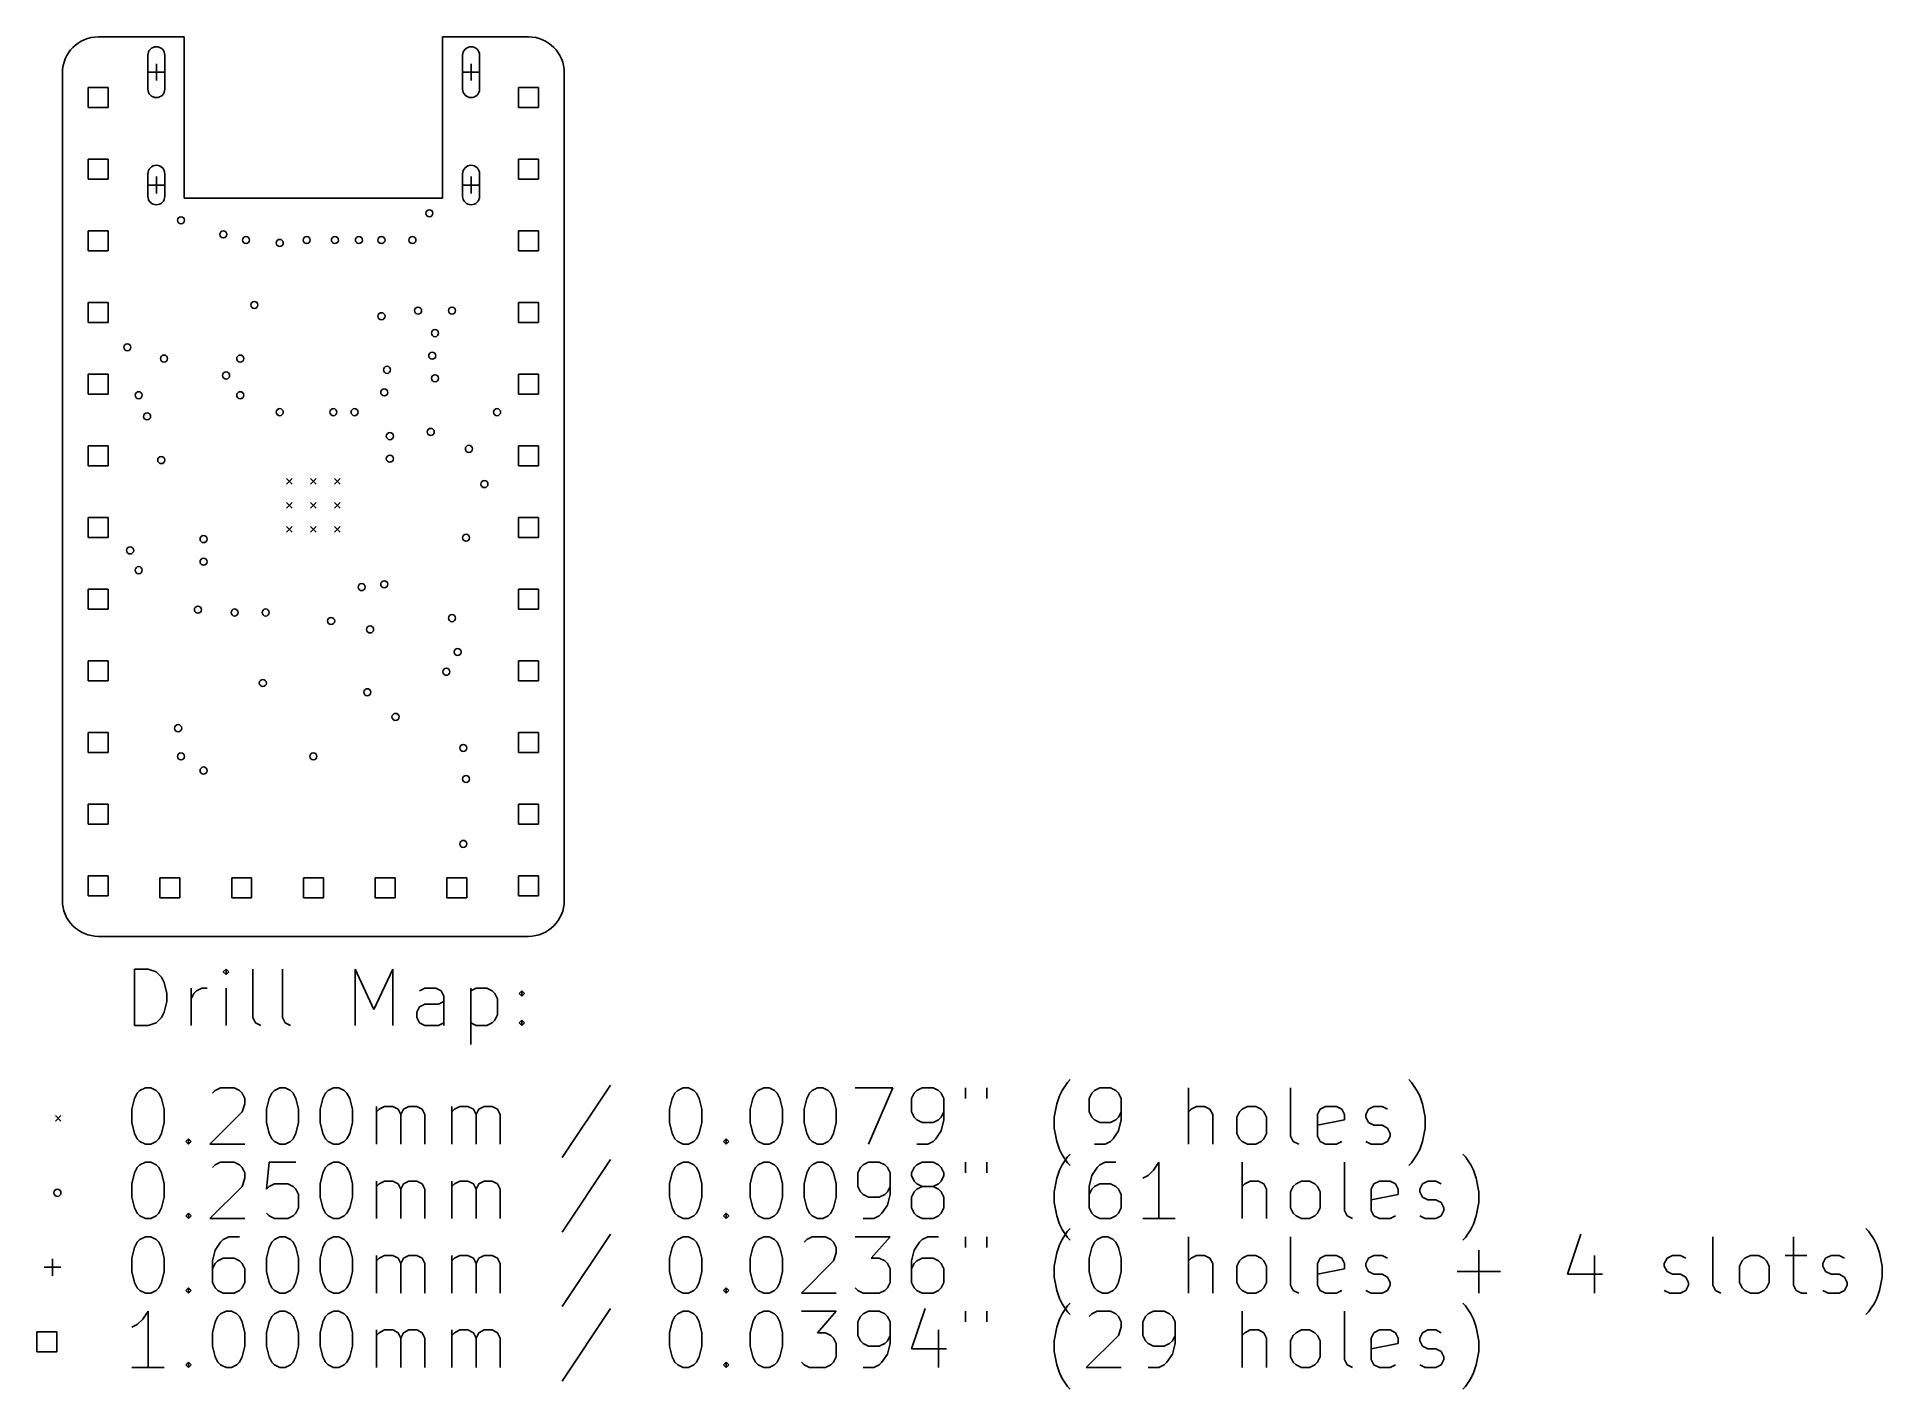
# Model space of a CAD drawing. Extents: x -0.9 to 64.5, y -47.9 to 0.
import ezdxf

# ---------------------------------------------------------------- set-up
doc = ezdxf.new("R2010")
doc.units = 0
doc.layers.add('BLACK', color=7, linetype='CONTINUOUS')

msp = doc.modelspace()

# ---------------------------------------------------------------- linework, layer by layer
at = {"layer": 'BLACK', "linetype": 'CONTINUOUS'}
for p, q in [((1.27, 0), (4.318, 0)), ((4.318, -5.7116), (4.318, 0)), ((13.462, 0), (16.51, 0)), ((13.462, 0), (13.462, -5.7116)), ((3.028, -0.650474), (3.028, -1.850474)), ((3.628, -1.850474), (3.628, -0.650474)), ((14.178, -0.650474), (14.178, -1.850474)), ((14.778, -1.850474), (14.778, -0.650474)), ((0, -1.27), (0, -30.607)), ((3.028, -1.250474), (3.628, -1.250474)), ((3.328, -0.950474), (3.328, -1.550474)), ((14.178, -1.250474), (14.778, -1.250474)), ((14.478, -0.950474), (14.478, -1.550474)), ((17.78, -1.27), (17.78, -30.607)), ((1.623557, -1.792743), (0.916443, -1.792743)), ((0.916443, -1.792743), (0.916443, -2.499857)), ((1.623557, -2.499857), (1.623557, -1.792743)), ((16.863557, -1.792743), (16.156443, -1.792743)), ((16.156443, -1.792743), (16.156443, -2.499857)), ((16.863557, -2.499857), (16.863557, -1.792743)), ((0.916443, -2.499857), (1.623557, -2.499857)), ((16.156443, -2.499857), (16.863557, -2.499857)), ((1.623557, -4.332743), (0.916443, -4.332743)), ((0.916443, -4.332743), (0.916443, -5.039857)), ((1.623557, -5.039857), (1.623557, -4.332743)), ((16.863557, -4.332743), (16.156443, -4.332743)), ((16.156443, -4.332743), (16.156443, -5.039857)), ((16.863557, -5.039857), (16.863557, -4.332743)), ((0.916443, -5.039857), (1.623557, -5.039857)), ((3.028, -4.850474), (3.028, -5.650474)), ((3.328, -4.950474), (3.328, -5.550474)), ((3.628, -5.650474), (3.628, -4.850474)), ((14.178, -4.850474), (14.178, -5.650474)), ((14.478, -4.950474), (14.478, -5.550474)), ((14.778, -5.650474), (14.778, -4.850474)), ((16.156443, -5.039857), (16.863557, -5.039857)), ((3.028, -5.250474), (3.628, -5.250474)), ((13.462, -5.7116), (4.318, -5.7116)), ((14.178, -5.250474), (14.778, -5.250474)), ((1.623557, -6.872743), (0.916443, -6.872743)), ((0.916443, -6.872743), (0.916443, -7.579857)), ((1.623557, -7.579857), (1.623557, -6.872743)), ((16.863557, -6.872743), (16.156443, -6.872743)), ((16.156443, -6.872743), (16.156443, -7.579857)), ((16.863557, -7.579857), (16.863557, -6.872743)), ((0.916443, -7.579857), (1.623557, -7.579857)), ((16.156443, -7.579857), (16.863557, -7.579857)), ((1.623557, -9.412743), (0.916443, -9.412743)), ((0.916443, -9.412743), (0.916443, -10.119857)), ((1.623557, -10.119857), (1.623557, -9.412743)), ((16.863557, -9.412743), (16.156443, -9.412743)), ((16.156443, -9.412743), (16.156443, -10.119857)), ((16.863557, -10.119857), (16.863557, -9.412743)), ((0.916443, -10.119857), (1.623557, -10.119857)), ((16.156443, -10.119857), (16.863557, -10.119857)), ((1.623557, -11.952743), (0.916443, -11.952743)), ((0.916443, -11.952743), (0.916443, -12.659857)), ((1.623557, -12.659857), (1.623557, -11.952743)), ((16.863557, -11.952743), (16.156443, -11.952743)), ((16.156443, -11.952743), (16.156443, -12.659857)), ((16.863557, -12.659857), (16.863557, -11.952743)), ((0.916443, -12.659857), (1.623557, -12.659857)), ((16.156443, -12.659857), (16.863557, -12.659857)), ((1.623557, -14.492743), (0.916443, -14.492743)), ((0.916443, -14.492743), (0.916443, -15.199857)), ((1.623557, -15.199857), (1.623557, -14.492743)), ((16.863557, -14.492743), (16.156443, -14.492743)), ((16.156443, -14.492743), (16.156443, -15.199857)), ((16.863557, -15.199857), (16.863557, -14.492743)), ((0.916443, -15.199857), (1.623557, -15.199857)), ((7.94, -15.65), (8.14, -15.85)), ((8.14, -15.65), (7.94, -15.85)), ((8.79, -15.65), (8.99, -15.85)), ((8.99, -15.65), (8.79, -15.85)), ((9.64, -15.65), (9.84, -15.85)), ((9.84, -15.65), (9.64, -15.85)), ((16.156443, -15.199857), (16.863557, -15.199857)), ((7.94, -16.5), (8.14, -16.7)), ((8.14, -16.5), (7.94, -16.7)), ((8.79, -16.5), (8.99, -16.7)), ((8.99, -16.5), (8.79, -16.7)), ((9.64, -16.5), (9.84, -16.7)), ((9.84, -16.5), (9.64, -16.7)), ((1.623557, -17.032743), (0.916443, -17.032743)), ((0.916443, -17.032743), (0.916443, -17.739857)), ((1.623557, -17.739857), (1.623557, -17.032743)), ((7.94, -17.35), (8.14, -17.55)), ((8.14, -17.35), (7.94, -17.55)), ((8.79, -17.35), (8.99, -17.55)), ((8.99, -17.35), (8.79, -17.55)), ((9.64, -17.35), (9.84, -17.55)), ((9.84, -17.35), (9.64, -17.55)), ((16.863557, -17.032743), (16.156443, -17.032743)), ((16.156443, -17.032743), (16.156443, -17.739857)), ((16.863557, -17.739857), (16.863557, -17.032743)), ((0.916443, -17.739857), (1.623557, -17.739857)), ((16.156443, -17.739857), (16.863557, -17.739857)), ((1.623557, -19.572743), (0.916443, -19.572743)), ((0.916443, -19.572743), (0.916443, -20.279857)), ((1.623557, -20.279857), (1.623557, -19.572743)), ((16.863557, -19.572743), (16.156443, -19.572743)), ((16.156443, -19.572743), (16.156443, -20.279857)), ((16.863557, -20.279857), (16.863557, -19.572743)), ((0.916443, -20.279857), (1.623557, -20.279857)), ((16.156443, -20.279857), (16.863557, -20.279857)), ((1.623557, -22.112743), (0.916443, -22.112743)), ((0.916443, -22.112743), (0.916443, -22.819857)), ((1.623557, -22.819857), (1.623557, -22.112743)), ((16.863557, -22.112743), (16.156443, -22.112743)), ((16.156443, -22.112743), (16.156443, -22.819857)), ((16.863557, -22.819857), (16.863557, -22.112743)), ((0.916443, -22.819857), (1.623557, -22.819857)), ((16.156443, -22.819857), (16.863557, -22.819857)), ((1.623557, -24.652743), (0.916443, -24.652743)), ((0.916443, -24.652743), (0.916443, -25.359857)), ((1.623557, -25.359857), (1.623557, -24.652743)), ((16.863557, -24.652743), (16.156443, -24.652743)), ((16.156443, -24.652743), (16.156443, -25.359857)), ((16.863557, -25.359857), (16.863557, -24.652743)), ((0.916443, -25.359857), (1.623557, -25.359857)), ((16.156443, -25.359857), (16.863557, -25.359857)), ((1.623557, -27.192743), (0.916443, -27.192743)), ((0.916443, -27.192743), (0.916443, -27.899857)), ((1.623557, -27.899857), (1.623557, -27.192743)), ((16.863557, -27.192743), (16.156443, -27.192743)), ((16.156443, -27.192743), (16.156443, -27.899857)), ((16.863557, -27.899857), (16.863557, -27.192743)), ((0.916443, -27.899857), (1.623557, -27.899857)), ((16.156443, -27.899857), (16.863557, -27.899857)), ((1.623557, -29.732743), (0.916443, -29.732743)), ((0.916443, -29.732743), (0.916443, -30.439857)), ((1.623557, -30.439857), (1.623557, -29.732743)), ((4.163557, -29.808943), (3.456443, -29.808943)), ((3.456443, -29.808943), (3.456443, -30.516057)), ((4.163557, -30.516057), (4.163557, -29.808943)), ((6.703557, -29.808943), (5.996443, -29.808943)), ((5.996443, -29.808943), (5.996443, -30.516057)), ((6.703557, -30.516057), (6.703557, -29.808943)), ((9.243557, -29.808943), (8.536443, -29.808943)), ((8.536443, -29.808943), (8.536443, -30.516057)), ((9.243557, -30.516057), (9.243557, -29.808943)), ((11.783557, -29.808943), (11.076443, -29.808943)), ((11.076443, -29.808943), (11.076443, -30.516057)), ((11.783557, -30.516057), (11.783557, -29.808943)), ((14.323557, -29.808943), (13.616443, -29.808943)), ((13.616443, -29.808943), (13.616443, -30.516057)), ((14.323557, -30.516057), (14.323557, -29.808943)), ((16.863557, -29.732743), (16.156443, -29.732743)), ((16.156443, -29.732743), (16.156443, -30.439857)), ((16.863557, -30.439857), (16.863557, -29.732743)), ((0.916443, -30.439857), (1.623557, -30.439857)), ((3.456443, -30.516057), (4.163557, -30.516057)), ((5.996443, -30.516057), (6.703557, -30.516057)), ((8.536443, -30.516057), (9.243557, -30.516057)), ((11.076443, -30.516057), (11.783557, -30.516057)), ((13.616443, -30.516057), (14.323557, -30.516057)), ((16.156443, -30.439857), (16.863557, -30.439857)), ((1.27, -31.877), (16.51, -31.877)), ((2.557768, -35.041838), (2.557768, -33.041838)), ((2.557768, -33.041838), (3.033958, -33.041838)), ((3.033958, -33.041838), (3.319673, -33.137076)), ((3.319673, -33.137076), (3.510149, -33.327552)), ((3.510149, -33.327552), (3.605387, -33.518028)), ((5.795863, -33.041838), (5.700625, -33.137076)), ((5.700625, -33.137076), (5.795863, -33.232314)), ((5.891101, -33.137076), (5.795863, -33.041838)), ((5.795863, -33.041838), (5.795863, -33.232314)), ((5.795863, -33.232314), (5.891101, -33.137076)), ((6.748244, -34.756123), (6.748244, -33.041838)), ((7.795863, -34.756123), (7.795863, -33.041838)), ((10.367292, -35.041838), (10.367292, -33.041838)), ((10.367292, -33.041838), (11.033959, -34.470409)), ((11.033959, -34.470409), (11.700625, -33.041838)), ((11.700625, -33.041838), (11.700625, -35.041838)), ((3.605387, -33.518028), (3.700625, -33.89898)), ((3.700625, -33.89898), (3.700625, -34.184695)), ((4.557768, -35.041838), (4.557768, -33.708504)), ((4.557768, -34.089457), (4.653006, -33.89898)), ((4.653006, -33.89898), (4.748244, -33.803742)), ((4.748244, -33.803742), (4.93872, -33.708504)), ((4.93872, -33.708504), (5.129197, -33.708504)), ((5.795863, -35.041838), (5.795863, -33.708504)), ((12.843482, -33.708504), (12.653006, -33.803742)), ((13.224435, -33.708504), (12.843482, -33.708504)), ((13.414911, -33.803742), (13.224435, -33.708504)), ((13.510149, -33.994219), (13.414911, -33.803742)), ((14.46253, -33.708504), (14.46253, -35.708504)), ((14.46253, -33.803742), (14.653006, -33.708504)), ((14.653006, -33.708504), (15.033959, -33.708504)), ((15.033959, -33.708504), (15.224435, -33.803742)), ((15.224435, -33.803742), (15.319673, -33.89898)), ((15.319673, -33.89898), (15.414911, -34.089457)), ((16.176816, -33.89898), (16.272054, -33.803742)), ((16.272054, -33.994219), (16.176816, -33.89898)), ((16.272054, -33.803742), (16.367292, -33.89898)), ((16.272054, -33.803742), (16.272054, -33.994219)), ((16.367292, -33.89898), (16.272054, -33.994219)), ((3.605387, -34.565647), (3.510149, -34.756123)), ((3.700625, -34.184695), (3.605387, -34.565647)), ((12.557768, -34.565647), (12.653006, -34.375171)), ((12.557768, -34.756123), (12.557768, -34.565647)), ((12.653006, -34.375171), (12.843482, -34.279933)), ((12.843482, -34.279933), (13.319673, -34.279933)), ((13.319673, -34.279933), (13.510149, -34.184695)), ((13.510149, -35.041838), (13.510149, -33.994219)), ((15.414911, -34.089457), (15.414911, -34.660885)), ((3.033958, -35.041838), (2.557768, -35.041838)), ((3.319673, -34.9466), (3.033958, -35.041838)), ((3.510149, -34.756123), (3.319673, -34.9466)), ((6.843482, -34.9466), (6.748244, -34.756123)), ((7.033958, -35.041838), (6.843482, -34.9466)), ((7.891101, -34.9466), (7.795863, -34.756123)), ((8.081577, -35.041838), (7.891101, -34.9466)), ((12.653006, -34.9466), (12.557768, -34.756123)), ((12.843482, -35.041838), (12.653006, -34.9466)), ((13.319673, -35.041838), (12.843482, -35.041838)), ((13.510149, -34.9466), (13.319673, -35.041838)), ((14.653006, -35.041838), (14.46253, -34.9466)), ((15.033959, -35.041838), (14.653006, -35.041838)), ((15.224435, -34.9466), (15.033959, -35.041838)), ((15.319673, -34.851361), (15.224435, -34.9466)), ((15.414911, -34.660885), (15.319673, -34.851361)), ((16.176816, -34.9466), (16.272054, -34.851361)), ((16.272054, -35.041838), (16.176816, -34.9466)), ((16.272054, -34.851361), (16.367292, -34.9466)), ((16.272054, -34.851361), (16.272054, -35.041838)), ((16.367292, -34.9466), (16.272054, -35.041838)), ((2.748244, -37.337076), (2.93872, -37.241838)), ((2.93872, -37.241838), (3.129197, -37.241838)), ((3.129197, -37.241838), (3.319673, -37.337076)), ((5.414911, -37.337076), (5.605387, -37.241838)), ((5.605387, -37.241838), (6.081578, -37.241838)), ((6.081578, -37.241838), (6.272054, -37.337076)), ((7.510149, -37.337076), (7.700625, -37.241838)), ((7.700625, -37.241838), (7.891102, -37.241838)), ((7.891102, -37.241838), (8.081578, -37.337076)), ((9.414911, -37.337076), (9.605387, -37.241838)), ((9.605387, -37.241838), (9.795864, -37.241838)), ((9.795864, -37.241838), (9.98634, -37.337076)), ((19.414912, -37.1466), (17.700627, -39.718028)), ((21.795865, -37.337076), (21.986341, -37.241838)), ((21.986341, -37.241838), (22.176818, -37.241838)), ((22.176818, -37.241838), (22.367294, -37.337076)), ((24.653008, -37.337076), (24.843484, -37.241838)), ((24.843484, -37.241838), (25.033961, -37.241838)), ((25.033961, -37.241838), (25.224437, -37.337076)), ((26.55777, -37.337076), (26.748246, -37.241838)), ((26.748246, -37.241838), (26.938723, -37.241838)), ((26.938723, -37.241838), (27.129199, -37.337076)), ((28.08158, -37.241838), (29.414913, -37.241838)), ((29.414913, -37.241838), (28.55777, -39.241838)), ((30.462532, -37.241838), (30.272056, -37.337076)), ((30.843485, -37.241838), (30.462532, -37.241838)), ((31.033961, -37.337076), (30.843485, -37.241838)), ((31.986342, -37.241838), (31.986342, -37.62279)), ((32.748247, -37.241838), (32.748247, -37.62279)), ((35.414914, -37.337076), (35.60539, -37.051361)), ((35.60539, -37.051361), (35.700629, -36.956123)), ((36.748247, -37.241838), (36.557771, -37.337076)), ((37.1292, -37.241838), (36.748247, -37.241838)), ((37.319676, -37.337076), (37.1292, -37.241838)), ((39.891105, -39.241838), (39.891105, -37.241838)), ((43.510153, -38.956123), (43.510153, -37.241838)), ((47.795868, -37.051361), (47.70063, -36.956123)), ((47.986344, -37.337076), (47.795868, -37.051361)), ((2.46253, -38.003742), (2.557768, -37.62279)), ((2.557768, -37.62279), (2.653006, -37.432314)), ((2.653006, -37.432314), (2.748244, -37.337076)), ((3.319673, -37.337076), (3.414911, -37.432314)), ((3.414911, -37.432314), (3.510149, -37.62279)), ((3.510149, -37.62279), (3.605387, -38.003742)), ((5.319673, -37.432314), (5.414911, -37.337076)), ((6.272054, -37.337076), (6.367292, -37.432314)), ((6.367292, -37.432314), (6.46253, -37.62279)), ((6.46253, -37.813266), (6.367292, -38.09898)), ((6.46253, -37.62279), (6.46253, -37.813266)), ((7.224435, -38.003742), (7.319673, -37.62279)), ((7.319673, -37.62279), (7.414911, -37.432314)), ((7.414911, -37.432314), (7.510149, -37.337076)), ((8.081578, -37.337076), (8.176816, -37.432314)), ((8.176816, -37.432314), (8.272054, -37.62279)), ((8.272054, -37.62279), (8.367292, -38.003742)), ((9.129197, -38.003742), (9.224435, -37.62279)), ((9.224435, -37.62279), (9.319673, -37.432314)), ((9.319673, -37.432314), (9.414911, -37.337076)), ((9.98634, -37.337076), (10.081578, -37.432314)), ((10.081578, -37.432314), (10.176816, -37.62279)), ((10.176816, -37.62279), (10.272054, -38.003742)), ((11.129197, -39.241838), (11.129197, -37.908504)), ((11.224435, -38.003742), (11.414911, -37.908504)), ((11.414911, -37.908504), (11.700626, -37.908504)), ((11.700626, -37.908504), (11.891102, -38.003742)), ((12.081578, -38.003742), (12.272054, -37.908504)), ((12.272054, -37.908504), (12.557768, -37.908504)), ((12.557768, -37.908504), (12.748245, -38.003742)), ((13.795864, -39.241838), (13.795864, -37.908504)), ((13.891102, -38.003742), (14.081578, -37.908504)), ((14.081578, -37.908504), (14.367293, -37.908504)), ((14.367293, -37.908504), (14.557769, -38.003742)), ((14.748245, -38.003742), (14.938721, -37.908504)), ((14.938721, -37.908504), (15.224435, -37.908504)), ((15.224435, -37.908504), (15.414912, -38.003742)), ((21.510151, -38.003742), (21.605389, -37.62279)), ((21.605389, -37.62279), (21.700627, -37.432314)), ((21.700627, -37.432314), (21.795865, -37.337076)), ((22.367294, -37.337076), (22.462532, -37.432314)), ((22.462532, -37.432314), (22.55777, -37.62279)), ((22.55777, -37.62279), (22.653008, -38.003742)), ((24.367294, -38.003742), (24.462532, -37.62279)), ((24.462532, -37.62279), (24.55777, -37.432314)), ((24.55777, -37.432314), (24.653008, -37.337076)), ((25.224437, -37.337076), (25.319675, -37.432314)), ((25.319675, -37.432314), (25.414913, -37.62279)), ((25.414913, -37.62279), (25.510151, -38.003742)), ((26.272056, -38.003742), (26.367294, -37.62279)), ((26.367294, -37.62279), (26.462532, -37.432314)), ((26.462532, -37.432314), (26.55777, -37.337076)), ((27.129199, -37.337076), (27.224437, -37.432314)), ((27.224437, -37.432314), (27.319675, -37.62279)), ((27.319675, -37.62279), (27.414913, -38.003742)), ((30.176818, -37.432314), (30.08158, -37.62279)), ((30.08158, -37.62279), (30.08158, -38.09898)), ((30.272056, -37.337076), (30.176818, -37.432314)), ((31.129199, -37.432314), (31.033961, -37.337076)), ((31.224437, -37.62279), (31.129199, -37.432314)), ((31.224437, -38.384695), (31.224437, -37.62279)), ((35.1292, -38.289457), (35.224438, -37.813266)), ((35.224438, -37.813266), (35.319676, -37.527552)), ((35.319676, -37.527552), (35.414914, -37.337076)), ((36.462533, -37.432314), (36.367295, -37.62279)), ((36.367295, -37.62279), (36.367295, -38.09898)), ((36.557771, -37.337076), (36.462533, -37.432314)), ((37.414914, -37.432314), (37.319676, -37.337076)), ((37.510152, -37.62279), (37.414914, -37.432314)), ((37.510152, -38.384695), (37.510152, -37.62279)), ((40.176819, -37.908504), (39.986343, -38.003742)), ((40.462534, -37.908504), (40.176819, -37.908504)), ((40.65301, -38.003742), (40.462534, -37.908504)), ((41.795867, -38.003742), (41.986343, -37.908504)), ((41.986343, -37.908504), (42.272058, -37.908504)), ((42.272058, -37.908504), (42.462534, -38.003742)), ((44.557772, -38.003742), (44.748248, -37.908504)), ((44.748248, -37.908504), (45.129201, -37.908504)), ((45.129201, -37.908504), (45.319677, -38.003742)), ((46.272058, -38.003742), (46.462534, -37.908504)), ((46.462534, -37.908504), (46.748248, -37.908504)), ((46.748248, -37.908504), (46.938725, -38.003742)), ((48.081582, -37.527552), (47.986344, -37.337076)), ((48.17682, -37.813266), (48.081582, -37.527552)), ((48.272058, -38.289457), (48.17682, -37.813266)), ((-0.25, -38.227), (-0.05, -38.427)), ((-0.05, -38.227), (-0.25, -38.427)), ((2.46253, -38.479933), (2.46253, -38.003742)), ((2.557768, -38.860885), (2.46253, -38.479933)), ((3.605387, -38.479933), (3.510149, -38.860885)), ((3.605387, -38.003742), (3.605387, -38.479933)), ((6.367292, -38.09898), (5.224435, -39.241838)), ((7.224435, -38.479933), (7.224435, -38.003742)), ((7.319673, -38.860885), (7.224435, -38.479933)), ((8.367292, -38.479933), (8.272054, -38.860885)), ((8.367292, -38.003742), (8.367292, -38.479933)), ((9.129197, -38.479933), (9.129197, -38.003742)), ((9.224435, -38.860885), (9.129197, -38.479933)), ((10.272054, -38.479933), (10.176816, -38.860885)), ((10.272054, -38.003742), (10.272054, -38.479933)), ((11.129197, -38.09898), (11.224435, -38.003742)), ((11.891102, -38.003742), (11.98634, -38.194219)), ((11.98634, -38.194219), (12.081578, -38.003742)), ((11.98634, -38.194219), (11.98634, -39.241838)), ((12.748245, -38.003742), (12.843483, -38.194219)), ((12.843483, -38.194219), (12.843483, -39.241838)), ((13.795864, -38.09898), (13.891102, -38.003742)), ((14.557769, -38.003742), (14.653007, -38.194219)), ((14.653007, -38.194219), (14.748245, -38.003742)), ((14.653007, -38.194219), (14.653007, -39.241838)), ((15.414912, -38.003742), (15.51015, -38.194219)), ((15.51015, -38.194219), (15.51015, -39.241838)), ((21.510151, -38.479933), (21.510151, -38.003742)), ((21.605389, -38.860885), (21.510151, -38.479933)), ((22.653008, -38.479933), (22.55777, -38.860885)), ((22.653008, -38.003742), (22.653008, -38.479933)), ((24.367294, -38.479933), (24.367294, -38.003742)), ((24.462532, -38.860885), (24.367294, -38.479933)), ((25.510151, -38.479933), (25.414913, -38.860885)), ((25.510151, -38.003742), (25.510151, -38.479933)), ((26.272056, -38.479933), (26.272056, -38.003742)), ((26.367294, -38.860885), (26.272056, -38.479933)), ((27.414913, -38.479933), (27.319675, -38.860885)), ((27.414913, -38.003742), (27.414913, -38.479933)), ((30.08158, -38.09898), (30.176818, -38.289457)), ((30.176818, -38.289457), (30.272056, -38.384695)), ((30.272056, -38.384695), (30.462532, -38.479933)), ((30.462532, -38.479933), (30.843485, -38.479933)), ((30.843485, -38.479933), (31.033961, -38.384695)), ((31.033961, -38.384695), (31.129199, -38.289457)), ((31.129199, -38.289457), (31.224437, -38.09898)), ((31.129199, -38.765647), (31.224437, -38.384695)), ((35.1292, -38.670409), (35.1292, -38.289457)), ((36.367295, -38.09898), (36.462533, -38.289457)), ((36.462533, -38.289457), (36.557771, -38.384695)), ((36.557771, -38.384695), (36.748247, -38.479933)), ((36.748247, -38.479933), (37.1292, -38.479933)), ((37.1292, -38.479933), (37.319676, -38.384695)), ((37.319676, -38.384695), (37.414914, -38.289457)), ((37.414914, -38.289457), (37.510152, -38.09898)), ((37.414914, -38.765647), (37.510152, -38.384695)), ((39.986343, -38.003742), (39.891105, -38.09898)), ((40.748248, -38.194219), (40.65301, -38.003742)), ((40.748248, -39.241838), (40.748248, -38.194219)), ((41.605391, -38.289457), (41.700629, -38.09898)), ((41.605391, -38.860885), (41.605391, -38.289457)), ((41.700629, -38.09898), (41.795867, -38.003742)), ((42.462534, -38.003742), (42.557772, -38.09898)), ((42.557772, -38.09898), (42.65301, -38.289457)), ((42.65301, -38.289457), (42.65301, -38.860885)), ((44.462534, -38.194219), (44.557772, -38.003742)), ((44.462534, -38.956123), (44.462534, -38.194219)), ((45.414915, -38.384695), (44.462534, -38.575171)), ((45.319677, -38.003742), (45.414915, -38.194219)), ((45.414915, -38.194219), (45.414915, -38.384695)), ((46.17682, -38.194219), (46.272058, -38.003742)), ((46.17682, -38.289457), (46.17682, -38.194219)), ((46.272058, -38.479933), (46.17682, -38.289457)), ((46.462534, -38.575171), (46.272058, -38.479933)), ((48.272058, -38.670409), (48.272058, -38.289457)), ((2.653006, -39.051361), (2.557768, -38.860885)), ((2.748244, -39.1466), (2.653006, -39.051361)), ((2.93872, -39.241838), (2.748244, -39.1466)), ((3.319673, -39.1466), (3.129197, -39.241838)), ((3.414911, -39.051361), (3.319673, -39.1466)), ((3.510149, -38.860885), (3.414911, -39.051361)), ((4.367292, -39.1466), (4.46253, -39.051361)), ((4.46253, -39.241838), (4.367292, -39.1466)), ((4.46253, -39.051361), (4.557768, -39.1466)), ((4.46253, -39.051361), (4.46253, -39.241838)), ((4.557768, -39.1466), (4.46253, -39.241838)), ((7.414911, -39.051361), (7.319673, -38.860885)), ((7.510149, -39.1466), (7.414911, -39.051361)), ((7.700625, -39.241838), (7.510149, -39.1466)), ((8.081578, -39.1466), (7.891102, -39.241838)), ((8.176816, -39.051361), (8.081578, -39.1466)), ((8.272054, -38.860885), (8.176816, -39.051361)), ((9.319673, -39.051361), (9.224435, -38.860885)), ((9.414911, -39.1466), (9.319673, -39.051361)), ((9.605387, -39.241838), (9.414911, -39.1466)), ((9.98634, -39.1466), (9.795864, -39.241838)), ((10.081578, -39.051361), (9.98634, -39.1466)), ((10.176816, -38.860885), (10.081578, -39.051361)), ((21.700627, -39.051361), (21.605389, -38.860885)), ((21.795865, -39.1466), (21.700627, -39.051361)), ((21.986341, -39.241838), (21.795865, -39.1466)), ((22.367294, -39.1466), (22.176818, -39.241838)), ((22.462532, -39.051361), (22.367294, -39.1466)), ((22.55777, -38.860885), (22.462532, -39.051361)), ((23.414913, -39.1466), (23.510151, -39.051361)), ((23.510151, -39.241838), (23.414913, -39.1466)), ((23.510151, -39.051361), (23.605389, -39.1466)), ((23.510151, -39.051361), (23.510151, -39.241838)), ((23.605389, -39.1466), (23.510151, -39.241838)), ((24.55777, -39.051361), (24.462532, -38.860885)), ((24.653008, -39.1466), (24.55777, -39.051361)), ((24.843484, -39.241838), (24.653008, -39.1466)), ((25.224437, -39.1466), (25.033961, -39.241838)), ((25.319675, -39.051361), (25.224437, -39.1466)), ((25.414913, -38.860885), (25.319675, -39.051361)), ((26.462532, -39.051361), (26.367294, -38.860885)), ((26.55777, -39.1466), (26.462532, -39.051361)), ((26.748246, -39.241838), (26.55777, -39.1466)), ((27.129199, -39.1466), (26.938723, -39.241838)), ((27.224437, -39.051361), (27.129199, -39.1466)), ((27.319675, -38.860885), (27.224437, -39.051361)), ((30.653008, -39.241838), (30.843485, -39.1466)), ((30.843485, -39.1466), (30.938723, -39.051361)), ((30.938723, -39.051361), (31.129199, -38.765647)), ((35.224438, -39.1466), (35.1292, -38.670409)), ((35.319676, -39.432314), (35.224438, -39.1466)), ((36.938723, -39.241838), (37.1292, -39.1466)), ((37.1292, -39.1466), (37.224438, -39.051361)), ((37.224438, -39.051361), (37.414914, -38.765647)), ((41.700629, -39.051361), (41.605391, -38.860885)), ((41.795867, -39.1466), (41.700629, -39.051361)), ((41.986343, -39.241838), (41.795867, -39.1466)), ((42.462534, -39.1466), (42.272058, -39.241838)), ((42.557772, -39.051361), (42.462534, -39.1466)), ((42.65301, -38.860885), (42.557772, -39.051361)), ((43.605391, -39.1466), (43.510153, -38.956123)), ((43.795867, -39.241838), (43.605391, -39.1466)), ((44.557772, -39.1466), (44.462534, -38.956123)), ((44.748248, -39.241838), (44.557772, -39.1466)), ((45.319677, -39.1466), (45.129201, -39.241838)), ((46.17682, -39.1466), (46.367296, -39.241838)), ((46.748248, -38.575171), (46.462534, -38.575171)), ((46.938725, -38.670409), (46.748248, -38.575171)), ((46.748248, -39.241838), (46.938725, -39.1466)), ((47.033963, -38.860885), (46.938725, -38.670409)), ((46.938725, -39.1466), (47.033963, -38.956123)), ((47.033963, -38.956123), (47.033963, -38.860885)), ((48.081582, -39.432314), (48.17682, -39.1466)), ((48.17682, -39.1466), (48.272058, -38.670409)), ((3.129197, -39.241838), (2.93872, -39.241838)), ((5.224435, -39.241838), (6.46253, -39.241838)), ((7.891102, -39.241838), (7.700625, -39.241838)), ((9.795864, -39.241838), (9.605387, -39.241838)), ((19.414912, -39.7866), (17.700627, -42.358028)), ((22.176818, -39.241838), (21.986341, -39.241838)), ((25.033961, -39.241838), (24.843484, -39.241838)), ((26.938723, -39.241838), (26.748246, -39.241838)), ((30.272056, -39.241838), (30.653008, -39.241838)), ((35.414914, -39.62279), (35.319676, -39.432314)), ((35.60539, -39.908504), (35.414914, -39.62279)), ((35.414914, -39.977076), (35.60539, -39.691361)), ((35.60539, -39.691361), (35.700629, -39.596123)), ((36.557771, -39.241838), (36.938723, -39.241838)), ((42.272058, -39.241838), (41.986343, -39.241838)), ((45.129201, -39.241838), (44.748248, -39.241838)), ((46.367296, -39.241838), (46.748248, -39.241838)), ((47.795868, -39.908504), (47.986344, -39.62279)), ((47.986344, -39.62279), (48.081582, -39.432314)), ((49.70063, -39.691361), (49.605392, -39.596123)), ((49.891106, -39.977076), (49.70063, -39.691361)), ((2.46253, -40.643742), (2.557768, -40.26279)), ((2.557768, -40.26279), (2.653006, -40.072314)), ((2.653006, -40.072314), (2.748244, -39.977076)), ((2.748244, -39.977076), (2.93872, -39.881838)), ((2.93872, -39.881838), (3.129197, -39.881838)), ((3.129197, -39.881838), (3.319673, -39.977076)), ((3.319673, -39.977076), (3.414911, -40.072314)), ((3.414911, -40.072314), (3.510149, -40.26279)), ((3.510149, -40.26279), (3.605387, -40.643742)), ((5.319673, -40.072314), (5.414911, -39.977076)), ((5.414911, -39.977076), (5.605387, -39.881838)), ((5.605387, -39.881838), (6.081578, -39.881838)), ((6.081578, -39.881838), (6.272054, -39.977076)), ((6.272054, -39.977076), (6.367292, -40.072314)), ((6.367292, -40.072314), (6.46253, -40.26279)), ((6.46253, -40.453266), (6.367292, -40.73898)), ((6.46253, -40.26279), (6.46253, -40.453266)), ((7.319673, -39.881838), (7.224435, -40.834219)), ((8.272054, -39.881838), (7.319673, -39.881838)), ((9.129197, -40.643742), (9.224435, -40.26279)), ((9.224435, -40.26279), (9.319673, -40.072314)), ((9.319673, -40.072314), (9.414911, -39.977076)), ((9.414911, -39.977076), (9.605387, -39.881838)), ((9.605387, -39.881838), (9.795864, -39.881838)), ((9.795864, -39.881838), (9.98634, -39.977076)), ((9.98634, -39.977076), (10.081578, -40.072314)), ((10.081578, -40.072314), (10.176816, -40.26279)), ((10.176816, -40.26279), (10.272054, -40.643742)), ((21.510151, -40.643742), (21.605389, -40.26279)), ((21.605389, -40.26279), (21.700627, -40.072314)), ((21.700627, -40.072314), (21.795865, -39.977076)), ((21.795865, -39.977076), (21.986341, -39.881838)), ((21.986341, -39.881838), (22.176818, -39.881838)), ((22.176818, -39.881838), (22.367294, -39.977076)), ((22.367294, -39.977076), (22.462532, -40.072314)), ((22.462532, -40.072314), (22.55777, -40.26279)), ((22.55777, -40.26279), (22.653008, -40.643742)), ((24.367294, -40.643742), (24.462532, -40.26279)), ((24.462532, -40.26279), (24.55777, -40.072314)), ((24.55777, -40.072314), (24.653008, -39.977076)), ((24.653008, -39.977076), (24.843484, -39.881838)), ((24.843484, -39.881838), (25.033961, -39.881838)), ((25.033961, -39.881838), (25.224437, -39.977076)), ((25.224437, -39.977076), (25.319675, -40.072314)), ((25.319675, -40.072314), (25.414913, -40.26279)), ((25.414913, -40.26279), (25.510151, -40.643742)), ((26.272056, -40.643742), (26.367294, -40.26279)), ((26.367294, -40.26279), (26.462532, -40.072314)), ((26.462532, -40.072314), (26.55777, -39.977076)), ((26.55777, -39.977076), (26.748246, -39.881838)), ((26.748246, -39.881838), (26.938723, -39.881838)), ((26.938723, -39.881838), (27.129199, -39.977076)), ((27.129199, -39.977076), (27.224437, -40.072314)), ((27.224437, -40.072314), (27.319675, -40.26279)), ((27.319675, -40.26279), (27.414913, -40.643742)), ((28.272056, -40.072314), (28.176818, -40.26279)), ((28.176818, -40.26279), (28.176818, -40.73898)), ((28.367294, -39.977076), (28.272056, -40.072314)), ((28.55777, -39.881838), (28.367294, -39.977076)), ((28.938723, -39.881838), (28.55777, -39.881838)), ((29.129199, -39.977076), (28.938723, -39.881838)), ((29.224437, -40.072314), (29.129199, -39.977076)), ((29.319675, -40.26279), (29.224437, -40.072314)), ((29.319675, -41.024695), (29.319675, -40.26279)), ((30.08158, -40.26279), (30.176818, -40.072314)), ((30.08158, -40.358028), (30.08158, -40.26279)), ((30.176818, -40.548504), (30.08158, -40.358028)), ((30.176818, -40.072314), (30.272056, -39.977076)), ((30.272056, -39.977076), (30.462532, -39.881838)), ((30.462532, -39.881838), (30.843485, -39.881838)), ((30.843485, -39.881838), (31.033961, -39.977076)), ((31.033961, -39.977076), (31.129199, -40.072314)), ((31.129199, -40.072314), (31.224437, -40.26279)), ((31.224437, -40.358028), (31.129199, -40.548504)), ((31.224437, -40.26279), (31.224437, -40.358028)), ((31.986342, -39.881838), (31.986342, -40.26279)), ((32.748247, -39.881838), (32.748247, -40.26279)), ((35.1292, -40.929457), (35.224438, -40.453266)), ((35.224438, -40.453266), (35.319676, -40.167552)), ((35.319676, -40.167552), (35.414914, -39.977076)), ((35.700629, -40.003742), (35.60539, -39.908504)), ((36.462533, -40.358028), (36.367295, -40.73898)), ((36.653009, -40.072314), (36.462533, -40.358028)), ((36.748247, -39.977076), (36.653009, -40.072314)), ((36.938723, -39.881838), (36.748247, -39.977076)), ((37.319676, -39.881838), (36.938723, -39.881838)), ((38.462533, -40.358028), (38.272057, -40.453266)), ((38.653009, -40.167552), (38.462533, -40.358028)), ((38.843485, -39.881838), (38.653009, -40.167552)), ((38.843485, -41.881838), (38.843485, -39.881838)), ((41.795867, -41.881838), (41.795867, -39.881838)), ((45.414915, -41.596123), (45.414915, -39.881838)), ((47.70063, -40.003742), (47.795868, -39.908504)), ((49.986344, -40.167552), (49.891106, -39.977076)), ((50.081582, -40.453266), (49.986344, -40.167552)), ((50.17682, -40.929457), (50.081582, -40.453266)), ((2.46253, -41.119933), (2.46253, -40.643742)), ((2.557768, -41.500885), (2.46253, -41.119933)), ((3.605387, -41.119933), (3.510149, -41.500885)), ((3.605387, -40.643742), (3.605387, -41.119933)), ((6.367292, -40.73898), (5.224435, -41.881838)), ((7.224435, -40.834219), (7.319673, -40.73898)), ((7.319673, -40.73898), (7.510149, -40.643742)), ((7.510149, -40.643742), (7.98634, -40.643742)), ((7.98634, -40.643742), (8.176816, -40.73898)), ((8.176816, -40.73898), (8.272054, -40.834219)), ((8.272054, -40.834219), (8.367292, -41.024695)), ((8.367292, -41.024695), (8.367292, -41.500885)), ((9.129197, -41.119933), (9.129197, -40.643742)), ((9.224435, -41.500885), (9.129197, -41.119933)), ((10.272054, -41.119933), (10.176816, -41.500885)), ((10.272054, -40.643742), (10.272054, -41.119933)), ((11.129197, -41.881838), (11.129197, -40.548504)), ((11.129197, -40.73898), (11.224435, -40.643742)), ((11.224435, -40.643742), (11.414911, -40.548504)), ((11.414911, -40.548504), (11.700626, -40.548504)), ((11.700626, -40.548504), (11.891102, -40.643742)), ((11.891102, -40.643742), (11.98634, -40.834219)), ((11.98634, -40.834219), (12.081578, -40.643742)), ((11.98634, -40.834219), (11.98634, -41.881838)), ((12.081578, -40.643742), (12.272054, -40.548504)), ((12.272054, -40.548504), (12.557768, -40.548504)), ((12.557768, -40.548504), (12.748245, -40.643742)), ((12.748245, -40.643742), (12.843483, -40.834219)), ((12.843483, -40.834219), (12.843483, -41.881838)), ((13.795864, -41.881838), (13.795864, -40.548504)), ((13.795864, -40.73898), (13.891102, -40.643742)), ((13.891102, -40.643742), (14.081578, -40.548504)), ((14.081578, -40.548504), (14.367293, -40.548504)), ((14.367293, -40.548504), (14.557769, -40.643742)), ((14.557769, -40.643742), (14.653007, -40.834219)), ((14.653007, -40.834219), (14.748245, -40.643742)), ((14.653007, -40.834219), (14.653007, -41.881838)), ((14.748245, -40.643742), (14.938721, -40.548504)), ((14.938721, -40.548504), (15.224435, -40.548504)), ((15.224435, -40.548504), (15.414912, -40.643742)), ((15.414912, -40.643742), (15.51015, -40.834219)), ((15.51015, -40.834219), (15.51015, -41.881838)), ((21.510151, -41.119933), (21.510151, -40.643742)), ((21.605389, -41.500885), (21.510151, -41.119933)), ((22.653008, -41.119933), (22.55777, -41.500885)), ((22.653008, -40.643742), (22.653008, -41.119933)), ((24.367294, -41.119933), (24.367294, -40.643742)), ((24.462532, -41.500885), (24.367294, -41.119933)), ((25.510151, -41.119933), (25.414913, -41.500885)), ((25.510151, -40.643742), (25.510151, -41.119933)), ((26.272056, -41.119933), (26.272056, -40.643742)), ((26.367294, -41.500885), (26.272056, -41.119933)), ((27.414913, -41.119933), (27.319675, -41.500885)), ((27.414913, -40.643742), (27.414913, -41.119933)), ((28.176818, -40.73898), (28.272056, -40.929457)), ((28.272056, -40.929457), (28.367294, -41.024695)), ((28.367294, -41.024695), (28.55777, -41.119933)), ((28.55777, -41.119933), (28.938723, -41.119933)), ((28.938723, -41.119933), (29.129199, -41.024695)), ((29.129199, -41.024695), (29.224437, -40.929457)), ((29.224437, -40.929457), (29.319675, -40.73898)), ((29.224437, -41.405647), (29.319675, -41.024695)), ((30.176818, -40.929457), (30.08158, -41.119933)), ((30.08158, -41.119933), (30.08158, -41.500885)), ((30.272056, -40.643742), (30.176818, -40.548504)), ((30.272056, -40.834219), (30.176818, -40.929457)), ((30.462532, -40.73898), (30.272056, -40.643742)), ((30.462532, -40.73898), (30.272056, -40.834219)), ((30.843485, -40.73898), (30.462532, -40.73898)), ((31.033961, -40.643742), (30.843485, -40.73898)), ((31.033961, -40.834219), (30.843485, -40.73898)), ((31.129199, -40.548504), (31.033961, -40.643742)), ((31.129199, -40.929457), (31.033961, -40.834219)), ((31.224437, -41.119933), (31.129199, -40.929457)), ((31.224437, -41.500885), (31.224437, -41.119933)), ((35.1292, -41.310409), (35.1292, -40.929457)), ((36.367295, -40.73898), (36.367295, -41.500885)), ((36.462533, -40.834219), (36.367295, -41.024695)), ((36.557771, -40.73898), (36.462533, -40.834219)), ((36.748247, -40.643742), (36.557771, -40.73898)), ((37.1292, -40.643742), (36.748247, -40.643742)), ((37.319676, -40.73898), (37.1292, -40.643742)), ((37.414914, -40.834219), (37.319676, -40.73898)), ((37.510152, -41.024695), (37.414914, -40.834219)), ((37.510152, -41.500885), (37.510152, -41.024695)), ((41.891105, -40.643742), (41.795867, -40.73898)), ((42.081581, -40.548504), (41.891105, -40.643742)), ((42.367296, -40.548504), (42.081581, -40.548504)), ((42.557772, -40.643742), (42.367296, -40.548504)), ((42.65301, -40.834219), (42.557772, -40.643742)), ((42.65301, -41.881838), (42.65301, -40.834219)), ((43.510153, -40.929457), (43.605391, -40.73898)), ((43.510153, -41.500885), (43.510153, -40.929457)), ((43.605391, -40.73898), (43.700629, -40.643742)), ((43.700629, -40.643742), (43.891105, -40.548504)), ((43.891105, -40.548504), (44.17682, -40.548504)), ((44.17682, -40.548504), (44.367296, -40.643742)), ((44.367296, -40.643742), (44.462534, -40.73898)), ((44.462534, -40.73898), (44.557772, -40.929457)), ((44.557772, -40.929457), (44.557772, -41.500885)), ((46.367296, -40.834219), (46.462534, -40.643742)), ((46.367296, -41.596123), (46.367296, -40.834219)), ((47.319677, -41.024695), (46.367296, -41.215171)), ((46.462534, -40.643742), (46.65301, -40.548504)), ((46.65301, -40.548504), (47.033963, -40.548504)), ((47.033963, -40.548504), (47.224439, -40.643742)), ((47.224439, -40.643742), (47.319677, -40.834219)), ((47.319677, -40.834219), (47.319677, -41.024695)), ((48.081582, -40.834219), (48.17682, -40.643742)), ((48.081582, -40.929457), (48.081582, -40.834219)), ((48.17682, -41.119933), (48.081582, -40.929457)), ((48.17682, -40.643742), (48.367296, -40.548504)), ((48.367296, -41.215171), (48.17682, -41.119933)), ((48.367296, -40.548504), (48.65301, -40.548504)), ((48.65301, -40.548504), (48.843487, -40.643742)), ((50.17682, -41.310409), (50.17682, -40.929457)), ((2.653006, -41.691361), (2.557768, -41.500885)), ((2.748244, -41.7866), (2.653006, -41.691361)), ((2.93872, -41.881838), (2.748244, -41.7866)), ((3.319673, -41.7866), (3.129197, -41.881838)), ((3.414911, -41.691361), (3.319673, -41.7866)), ((3.510149, -41.500885), (3.414911, -41.691361)), ((4.367292, -41.7866), (4.46253, -41.691361)), ((4.46253, -41.881838), (4.367292, -41.7866)), ((4.46253, -41.691361), (4.557768, -41.7866)), ((4.46253, -41.691361), (4.46253, -41.881838)), ((4.557768, -41.7866), (4.46253, -41.881838)), ((7.319673, -41.7866), (7.224435, -41.691361)), ((7.510149, -41.881838), (7.319673, -41.7866)), ((8.176816, -41.7866), (7.98634, -41.881838)), ((8.272054, -41.691361), (8.176816, -41.7866)), ((8.367292, -41.500885), (8.272054, -41.691361)), ((9.319673, -41.691361), (9.224435, -41.500885)), ((9.414911, -41.7866), (9.319673, -41.691361)), ((9.605387, -41.881838), (9.414911, -41.7866)), ((9.98634, -41.7866), (9.795864, -41.881838)), ((10.081578, -41.691361), (9.98634, -41.7866)), ((10.176816, -41.500885), (10.081578, -41.691361)), ((21.700627, -41.691361), (21.605389, -41.500885)), ((21.795865, -41.7866), (21.700627, -41.691361)), ((21.986341, -41.881838), (21.795865, -41.7866)), ((22.367294, -41.7866), (22.176818, -41.881838)), ((22.462532, -41.691361), (22.367294, -41.7866)), ((22.55777, -41.500885), (22.462532, -41.691361)), ((23.414913, -41.7866), (23.510151, -41.691361)), ((23.510151, -41.881838), (23.414913, -41.7866)), ((23.510151, -41.691361), (23.605389, -41.7866)), ((23.510151, -41.691361), (23.510151, -41.881838)), ((23.605389, -41.7866), (23.510151, -41.881838)), ((24.55777, -41.691361), (24.462532, -41.500885)), ((24.653008, -41.7866), (24.55777, -41.691361)), ((24.843484, -41.881838), (24.653008, -41.7866)), ((25.224437, -41.7866), (25.033961, -41.881838)), ((25.319675, -41.691361), (25.224437, -41.7866)), ((25.414913, -41.500885), (25.319675, -41.691361)), ((26.462532, -41.691361), (26.367294, -41.500885)), ((26.55777, -41.7866), (26.462532, -41.691361)), ((26.748246, -41.881838), (26.55777, -41.7866)), ((27.129199, -41.7866), (26.938723, -41.881838)), ((27.224437, -41.691361), (27.129199, -41.7866)), ((27.319675, -41.500885), (27.224437, -41.691361)), ((28.748246, -41.881838), (28.938723, -41.7866)), ((28.938723, -41.7866), (29.033961, -41.691361)), ((29.033961, -41.691361), (29.224437, -41.405647)), ((30.08158, -41.500885), (30.176818, -41.691361)), ((30.176818, -41.691361), (30.272056, -41.7866)), ((30.272056, -41.7866), (30.462532, -41.881838)), ((30.843485, -41.881838), (31.033961, -41.7866)), ((31.033961, -41.7866), (31.129199, -41.691361)), ((31.129199, -41.691361), (31.224437, -41.500885)), ((35.224438, -41.7866), (35.1292, -41.310409)), ((35.319676, -42.072314), (35.224438, -41.7866)), ((36.367295, -41.500885), (36.462533, -41.691361)), ((36.462533, -41.691361), (36.557771, -41.7866)), ((36.557771, -41.7866), (36.748247, -41.881838)), ((37.1292, -41.881838), (37.319676, -41.7866)), ((37.319676, -41.7866), (37.414914, -41.691361)), ((37.414914, -41.691361), (37.510152, -41.500885)), ((43.605391, -41.691361), (43.510153, -41.500885)), ((43.700629, -41.7866), (43.605391, -41.691361)), ((43.891105, -41.881838), (43.700629, -41.7866)), ((44.367296, -41.7866), (44.17682, -41.881838)), ((44.462534, -41.691361), (44.367296, -41.7866)), ((44.557772, -41.500885), (44.462534, -41.691361)), ((45.510153, -41.7866), (45.414915, -41.596123)), ((45.700629, -41.881838), (45.510153, -41.7866)), ((46.462534, -41.7866), (46.367296, -41.596123)), ((46.65301, -41.881838), (46.462534, -41.7866)), ((47.224439, -41.7866), (47.033963, -41.881838)), ((48.081582, -41.7866), (48.272058, -41.881838)), ((48.65301, -41.215171), (48.367296, -41.215171)), ((48.843487, -41.310409), (48.65301, -41.215171)), ((48.65301, -41.881838), (48.843487, -41.7866)), ((48.938725, -41.500885), (48.843487, -41.310409)), ((48.843487, -41.7866), (48.938725, -41.596123)), ((48.938725, -41.596123), (48.938725, -41.500885)), ((49.986344, -42.072314), (50.081582, -41.7866)), ((50.081582, -41.7866), (50.17682, -41.310409)), ((3.129197, -41.881838), (2.93872, -41.881838)), ((5.224435, -41.881838), (6.46253, -41.881838)), ((7.98634, -41.881838), (7.510149, -41.881838)), ((9.795864, -41.881838), (9.605387, -41.881838)), ((19.414912, -42.4266), (17.700627, -44.998028)), ((22.176818, -41.881838), (21.986341, -41.881838)), ((25.033961, -41.881838), (24.843484, -41.881838)), ((26.938723, -41.881838), (26.748246, -41.881838)), ((28.367294, -41.881838), (28.748246, -41.881838)), ((30.462532, -41.881838), (30.843485, -41.881838)), ((35.414914, -42.26279), (35.319676, -42.072314)), ((35.60539, -42.548504), (35.414914, -42.26279)), ((35.414914, -42.617076), (35.60539, -42.331361)), ((35.60539, -42.331361), (35.700629, -42.236123)), ((36.748247, -41.881838), (37.1292, -41.881838)), ((39.414914, -41.881838), (38.272057, -41.881838)), ((44.17682, -41.881838), (43.891105, -41.881838)), ((47.033963, -41.881838), (46.65301, -41.881838)), ((48.272058, -41.881838), (48.65301, -41.881838)), ((49.70063, -42.548504), (49.891106, -42.26279)), ((49.891106, -42.26279), (49.986344, -42.072314)), ((53.795868, -42.4266), (53.319678, -43.855171)), ((63.986346, -42.331361), (63.891108, -42.236123)), ((64.176822, -42.617076), (63.986346, -42.331361)), ((2.46253, -43.283742), (2.557768, -42.90279)), ((2.557768, -42.90279), (2.653006, -42.712314)), ((2.653006, -42.712314), (2.748244, -42.617076)), ((2.748244, -42.617076), (2.93872, -42.521838)), ((2.93872, -42.521838), (3.129197, -42.521838)), ((3.129197, -42.521838), (3.319673, -42.617076)), ((3.319673, -42.617076), (3.414911, -42.712314)), ((3.414911, -42.712314), (3.510149, -42.90279)), ((3.510149, -42.90279), (3.605387, -43.283742)), ((5.414911, -42.998028), (5.319673, -43.37898)), ((5.605387, -42.712314), (5.414911, -42.998028)), ((5.700625, -42.617076), (5.605387, -42.712314)), ((5.891101, -42.521838), (5.700625, -42.617076)), ((6.272054, -42.521838), (5.891101, -42.521838)), ((7.224435, -43.283742), (7.319673, -42.90279)), ((7.319673, -42.90279), (7.414911, -42.712314)), ((7.414911, -42.712314), (7.510149, -42.617076)), ((7.510149, -42.617076), (7.700625, -42.521838)), ((7.700625, -42.521838), (7.891102, -42.521838)), ((7.891102, -42.521838), (8.081578, -42.617076)), ((8.081578, -42.617076), (8.176816, -42.712314)), ((8.176816, -42.712314), (8.272054, -42.90279)), ((8.272054, -42.90279), (8.367292, -43.283742)), ((9.129197, -43.283742), (9.224435, -42.90279)), ((9.224435, -42.90279), (9.319673, -42.712314)), ((9.319673, -42.712314), (9.414911, -42.617076)), ((9.414911, -42.617076), (9.605387, -42.521838)), ((9.605387, -42.521838), (9.795864, -42.521838)), ((9.795864, -42.521838), (9.98634, -42.617076)), ((9.98634, -42.617076), (10.081578, -42.712314)), ((10.081578, -42.712314), (10.176816, -42.90279)), ((10.176816, -42.90279), (10.272054, -43.283742)), ((21.510151, -43.283742), (21.605389, -42.90279)), ((21.605389, -42.90279), (21.700627, -42.712314)), ((21.700627, -42.712314), (21.795865, -42.617076)), ((21.795865, -42.617076), (21.986341, -42.521838)), ((21.986341, -42.521838), (22.176818, -42.521838)), ((22.176818, -42.521838), (22.367294, -42.617076)), ((22.367294, -42.617076), (22.462532, -42.712314)), ((22.462532, -42.712314), (22.55777, -42.90279)), ((22.55777, -42.90279), (22.653008, -43.283742)), ((24.367294, -43.283742), (24.462532, -42.90279)), ((24.462532, -42.90279), (24.55777, -42.712314)), ((24.55777, -42.712314), (24.653008, -42.617076)), ((24.653008, -42.617076), (24.843484, -42.521838)), ((24.843484, -42.521838), (25.033961, -42.521838)), ((25.033961, -42.521838), (25.224437, -42.617076)), ((25.224437, -42.617076), (25.319675, -42.712314)), ((25.319675, -42.712314), (25.414913, -42.90279)), ((25.414913, -42.90279), (25.510151, -43.283742)), ((26.272056, -42.712314), (26.367294, -42.617076)), ((26.367294, -42.617076), (26.55777, -42.521838)), ((26.55777, -42.521838), (27.033961, -42.521838)), ((27.033961, -42.521838), (27.224437, -42.617076)), ((27.224437, -42.617076), (27.319675, -42.712314)), ((27.319675, -42.712314), (27.414913, -42.90279)), ((27.414913, -43.093266), (27.319675, -43.37898)), ((27.414913, -42.90279), (27.414913, -43.093266)), ((28.08158, -42.521838), (29.319675, -42.521838)), ((29.319675, -42.521838), (28.653008, -43.283742)), ((30.176818, -42.998028), (30.08158, -43.37898)), ((30.367294, -42.712314), (30.176818, -42.998028)), ((30.462532, -42.617076), (30.367294, -42.712314)), ((30.653008, -42.521838), (30.462532, -42.617076)), ((31.033961, -42.521838), (30.653008, -42.521838)), ((31.986342, -42.521838), (31.986342, -42.90279)), ((32.748247, -42.521838), (32.748247, -42.90279)), ((35.1292, -43.569457), (35.224438, -43.093266)), ((35.224438, -43.093266), (35.319676, -42.807552)), ((35.319676, -42.807552), (35.414914, -42.617076)), ((35.700629, -42.643742), (35.60539, -42.548504)), ((36.367295, -43.283742), (36.462533, -42.90279)), ((36.462533, -42.90279), (36.557771, -42.712314)), ((36.557771, -42.712314), (36.653009, -42.617076)), ((36.653009, -42.617076), (36.843485, -42.521838)), ((36.843485, -42.521838), (37.033962, -42.521838)), ((37.033962, -42.521838), (37.224438, -42.617076)), ((37.224438, -42.617076), (37.319676, -42.712314)), ((37.319676, -42.712314), (37.414914, -42.90279)), ((37.414914, -42.90279), (37.510152, -43.283742)), ((39.891105, -44.521838), (39.891105, -42.521838)), ((43.510153, -44.236123), (43.510153, -42.521838)), ((49.605392, -42.643742), (49.70063, -42.548504)), ((50.176821, -44.521838), (50.176821, -42.998028)), ((58.462536, -44.236123), (58.462536, -42.521838)), ((61.319679, -42.521838), (61.319679, -44.236123)), ((64.27206, -42.807552), (64.176822, -42.617076)), ((64.367298, -43.093266), (64.27206, -42.807552)), ((64.462536, -43.569457), (64.367298, -43.093266)), ((-0.65, -43.607), (-0.05, -43.607)), ((-0.35, -43.307), (-0.35, -43.907)), ((2.46253, -43.759933), (2.46253, -43.283742)), ((2.557768, -44.140885), (2.46253, -43.759933)), ((3.605387, -43.759933), (3.510149, -44.140885)), ((3.605387, -43.283742), (3.605387, -43.759933)), ((5.319673, -43.37898), (5.319673, -44.140885)), ((5.414911, -43.474219), (5.319673, -43.664695)), ((5.510149, -43.37898), (5.414911, -43.474219)), ((5.700625, -43.283742), (5.510149, -43.37898)), ((6.081578, -43.283742), (5.700625, -43.283742)), ((6.272054, -43.37898), (6.081578, -43.283742)), ((6.367292, -43.474219), (6.272054, -43.37898)), ((6.46253, -43.664695), (6.367292, -43.474219)), ((6.46253, -44.140885), (6.46253, -43.664695)), ((7.224435, -43.759933), (7.224435, -43.283742)), ((7.319673, -44.140885), (7.224435, -43.759933)), ((8.367292, -43.759933), (8.272054, -44.140885)), ((8.367292, -43.283742), (8.367292, -43.759933)), ((9.129197, -43.759933), (9.129197, -43.283742)), ((9.224435, -44.140885), (9.129197, -43.759933)), ((10.272054, -43.759933), (10.176816, -44.140885)), ((10.272054, -43.283742), (10.272054, -43.759933)), ((11.129197, -44.521838), (11.129197, -43.188504)), ((11.129197, -43.37898), (11.224435, -43.283742)), ((11.224435, -43.283742), (11.414911, -43.188504)), ((11.414911, -43.188504), (11.700626, -43.188504)), ((11.700626, -43.188504), (11.891102, -43.283742)), ((11.891102, -43.283742), (11.98634, -43.474219)), ((11.98634, -43.474219), (12.081578, -43.283742)), ((11.98634, -43.474219), (11.98634, -44.521838)), ((12.081578, -43.283742), (12.272054, -43.188504)), ((12.272054, -43.188504), (12.557768, -43.188504)), ((12.557768, -43.188504), (12.748245, -43.283742)), ((12.748245, -43.283742), (12.843483, -43.474219)), ((12.843483, -43.474219), (12.843483, -44.521838)), ((13.795864, -44.521838), (13.795864, -43.188504)), ((13.795864, -43.37898), (13.891102, -43.283742)), ((13.891102, -43.283742), (14.081578, -43.188504)), ((14.081578, -43.188504), (14.367293, -43.188504)), ((14.367293, -43.188504), (14.557769, -43.283742)), ((14.557769, -43.283742), (14.653007, -43.474219)), ((14.653007, -43.474219), (14.748245, -43.283742)), ((14.653007, -43.474219), (14.653007, -44.521838)), ((14.748245, -43.283742), (14.938721, -43.188504)), ((14.938721, -43.188504), (15.224435, -43.188504)), ((15.224435, -43.188504), (15.414912, -43.283742)), ((15.414912, -43.283742), (15.51015, -43.474219)), ((15.51015, -43.474219), (15.51015, -44.521838)), ((21.510151, -43.759933), (21.510151, -43.283742)), ((21.605389, -44.140885), (21.510151, -43.759933)), ((22.653008, -43.759933), (22.55777, -44.140885)), ((22.653008, -43.283742), (22.653008, -43.759933)), ((24.367294, -43.759933), (24.367294, -43.283742)), ((24.462532, -44.140885), (24.367294, -43.759933)), ((25.510151, -43.759933), (25.414913, -44.140885)), ((25.510151, -43.283742), (25.510151, -43.759933)), ((27.319675, -43.37898), (26.176818, -44.521838)), ((28.653008, -43.283742), (28.938723, -43.283742)), ((28.938723, -43.283742), (29.129199, -43.37898)), ((29.129199, -43.37898), (29.224437, -43.474219)), ((29.224437, -43.474219), (29.319675, -43.664695)), ((29.319675, -43.664695), (29.319675, -44.140885)), ((30.08158, -43.37898), (30.08158, -44.140885)), ((30.176818, -43.474219), (30.08158, -43.664695)), ((30.272056, -43.37898), (30.176818, -43.474219)), ((30.462532, -43.283742), (30.272056, -43.37898)), ((30.843485, -43.283742), (30.462532, -43.283742)), ((31.033961, -43.37898), (30.843485, -43.283742)), ((31.129199, -43.474219), (31.033961, -43.37898)), ((31.224437, -43.664695), (31.129199, -43.474219)), ((31.224437, -44.140885), (31.224437, -43.664695)), ((35.1292, -43.950409), (35.1292, -43.569457)), ((36.367295, -43.759933), (36.367295, -43.283742)), ((36.462533, -44.140885), (36.367295, -43.759933)), ((37.510152, -43.759933), (37.414914, -44.140885)), ((37.510152, -43.283742), (37.510152, -43.759933)), ((39.986343, -43.283742), (39.891105, -43.37898)), ((40.176819, -43.188504), (39.986343, -43.283742)), ((40.462534, -43.188504), (40.176819, -43.188504)), ((40.65301, -43.283742), (40.462534, -43.188504)), ((40.748248, -43.474219), (40.65301, -43.283742)), ((40.748248, -44.521838), (40.748248, -43.474219)), ((41.605391, -43.569457), (41.700629, -43.37898)), ((41.605391, -44.140885), (41.605391, -43.569457)), ((41.700629, -43.37898), (41.795867, -43.283742)), ((41.795867, -43.283742), (41.986343, -43.188504)), ((41.986343, -43.188504), (42.272058, -43.188504)), ((42.272058, -43.188504), (42.462534, -43.283742)), ((42.462534, -43.283742), (42.557772, -43.37898)), ((42.557772, -43.37898), (42.65301, -43.569457)), ((42.65301, -43.569457), (42.65301, -44.140885)), ((44.462534, -43.474219), (44.557772, -43.283742)), ((44.462534, -44.236123), (44.462534, -43.474219)), ((45.414915, -43.664695), (44.462534, -43.855171)), ((44.557772, -43.283742), (44.748248, -43.188504)), ((44.748248, -43.188504), (45.129201, -43.188504)), ((45.129201, -43.188504), (45.319677, -43.283742)), ((45.319677, -43.283742), (45.414915, -43.474219)), ((45.414915, -43.474219), (45.414915, -43.664695)), ((46.17682, -43.474219), (46.272058, -43.283742)), ((46.17682, -43.569457), (46.17682, -43.474219)), ((46.272058, -43.759933), (46.17682, -43.569457)), ((46.272058, -43.283742), (46.462534, -43.188504)), ((46.462534, -43.855171), (46.272058, -43.759933)), ((46.462534, -43.188504), (46.748248, -43.188504)), ((46.748248, -43.188504), (46.938725, -43.283742)), ((49.414916, -43.759933), (50.938726, -43.759933)), ((54.272059, -43.188504), (54.272059, -44.521838)), ((56.74825, -43.474219), (56.843488, -43.283742)), ((56.74825, -43.569457), (56.74825, -43.474219)), ((56.843488, -43.759933), (56.74825, -43.569457)), ((56.843488, -43.283742), (57.033964, -43.188504)), ((57.033964, -43.855171), (56.843488, -43.759933)), ((57.033964, -43.188504), (57.319678, -43.188504)), ((57.319678, -43.188504), (57.510155, -43.283742)), ((59.414917, -43.569457), (59.510155, -43.37898)), ((59.414917, -44.140885), (59.414917, -43.569457)), ((59.510155, -43.37898), (59.605393, -43.283742)), ((59.605393, -43.283742), (59.795869, -43.188504)), ((59.795869, -43.188504), (60.081584, -43.188504)), ((60.081584, -43.188504), (60.27206, -43.283742)), ((60.27206, -43.283742), (60.367298, -43.37898)), ((60.367298, -43.37898), (60.462536, -43.569457)), ((60.462536, -43.569457), (60.462536, -44.140885)), ((61.033965, -43.188504), (61.795869, -43.188504)), ((62.367298, -43.474219), (62.462536, -43.283742)), ((62.367298, -43.569457), (62.367298, -43.474219)), ((62.462536, -43.759933), (62.367298, -43.569457)), ((62.462536, -43.283742), (62.653012, -43.188504)), ((62.653012, -43.855171), (62.462536, -43.759933)), ((62.653012, -43.188504), (62.938726, -43.188504)), ((62.938726, -43.188504), (63.129203, -43.283742)), ((64.462536, -43.950409), (64.462536, -43.569457)), ((2.653006, -44.331361), (2.557768, -44.140885)), ((2.748244, -44.4266), (2.653006, -44.331361)), ((2.93872, -44.521838), (2.748244, -44.4266)), ((3.319673, -44.4266), (3.129197, -44.521838)), ((3.414911, -44.331361), (3.319673, -44.4266)), ((3.510149, -44.140885), (3.414911, -44.331361)), ((4.367292, -44.4266), (4.46253, -44.331361)), ((4.46253, -44.521838), (4.367292, -44.4266)), ((4.46253, -44.331361), (4.557768, -44.4266)), ((4.46253, -44.331361), (4.46253, -44.521838)), ((4.557768, -44.4266), (4.46253, -44.521838)), ((5.319673, -44.140885), (5.414911, -44.331361)), ((5.414911, -44.331361), (5.510149, -44.4266)), ((5.510149, -44.4266), (5.700625, -44.521838)), ((6.081578, -44.521838), (6.272054, -44.4266)), ((6.272054, -44.4266), (6.367292, -44.331361)), ((6.367292, -44.331361), (6.46253, -44.140885)), ((7.414911, -44.331361), (7.319673, -44.140885)), ((7.510149, -44.4266), (7.414911, -44.331361)), ((7.700625, -44.521838), (7.510149, -44.4266)), ((8.081578, -44.4266), (7.891102, -44.521838)), ((8.176816, -44.331361), (8.081578, -44.4266)), ((8.272054, -44.140885), (8.176816, -44.331361)), ((9.319673, -44.331361), (9.224435, -44.140885)), ((9.414911, -44.4266), (9.319673, -44.331361)), ((9.605387, -44.521838), (9.414911, -44.4266)), ((9.98634, -44.4266), (9.795864, -44.521838)), ((10.081578, -44.331361), (9.98634, -44.4266)), ((10.176816, -44.140885), (10.081578, -44.331361)), ((21.700627, -44.331361), (21.605389, -44.140885)), ((21.795865, -44.4266), (21.700627, -44.331361)), ((21.986341, -44.521838), (21.795865, -44.4266)), ((22.367294, -44.4266), (22.176818, -44.521838)), ((22.462532, -44.331361), (22.367294, -44.4266)), ((22.55777, -44.140885), (22.462532, -44.331361)), ((23.414913, -44.4266), (23.510151, -44.331361)), ((23.510151, -44.521838), (23.414913, -44.4266)), ((23.510151, -44.331361), (23.605389, -44.4266)), ((23.510151, -44.331361), (23.510151, -44.521838)), ((23.605389, -44.4266), (23.510151, -44.521838)), ((24.55777, -44.331361), (24.462532, -44.140885)), ((24.653008, -44.4266), (24.55777, -44.331361)), ((24.843484, -44.521838), (24.653008, -44.4266)), ((25.224437, -44.4266), (25.033961, -44.521838)), ((25.319675, -44.331361), (25.224437, -44.4266)), ((25.414913, -44.140885), (25.319675, -44.331361)), ((28.176818, -44.4266), (28.08158, -44.331361)), ((28.367294, -44.521838), (28.176818, -44.4266)), ((29.129199, -44.4266), (28.938723, -44.521838)), ((29.224437, -44.331361), (29.129199, -44.4266)), ((29.319675, -44.140885), (29.224437, -44.331361)), ((30.08158, -44.140885), (30.176818, -44.331361)), ((30.176818, -44.331361), (30.272056, -44.4266)), ((30.272056, -44.4266), (30.462532, -44.521838)), ((30.843485, -44.521838), (31.033961, -44.4266)), ((31.033961, -44.4266), (31.129199, -44.331361)), ((31.129199, -44.331361), (31.224437, -44.140885)), ((35.224438, -44.4266), (35.1292, -43.950409)), ((35.319676, -44.712314), (35.224438, -44.4266)), ((36.557771, -44.331361), (36.462533, -44.140885)), ((36.653009, -44.4266), (36.557771, -44.331361)), ((36.843485, -44.521838), (36.653009, -44.4266)), ((37.224438, -44.4266), (37.033962, -44.521838)), ((37.319676, -44.331361), (37.224438, -44.4266)), ((37.414914, -44.140885), (37.319676, -44.331361)), ((41.700629, -44.331361), (41.605391, -44.140885)), ((41.795867, -44.4266), (41.700629, -44.331361)), ((41.986343, -44.521838), (41.795867, -44.4266)), ((42.462534, -44.4266), (42.272058, -44.521838)), ((42.557772, -44.331361), (42.462534, -44.4266)), ((42.65301, -44.140885), (42.557772, -44.331361)), ((43.605391, -44.4266), (43.510153, -44.236123)), ((43.795867, -44.521838), (43.605391, -44.4266)), ((44.557772, -44.4266), (44.462534, -44.236123)), ((44.748248, -44.521838), (44.557772, -44.4266)), ((45.319677, -44.4266), (45.129201, -44.521838)), ((46.17682, -44.4266), (46.367296, -44.521838)), ((46.748248, -43.855171), (46.462534, -43.855171)), ((46.938725, -43.950409), (46.748248, -43.855171)), ((46.748248, -44.521838), (46.938725, -44.4266)), ((47.033963, -44.140885), (46.938725, -43.950409)), ((46.938725, -44.4266), (47.033963, -44.236123)), ((47.033963, -44.236123), (47.033963, -44.140885)), ((53.319678, -43.855171), (54.557773, -43.855171)), ((56.74825, -44.4266), (56.938726, -44.521838)), ((57.319678, -43.855171), (57.033964, -43.855171)), ((57.510155, -43.950409), (57.319678, -43.855171)), ((57.319678, -44.521838), (57.510155, -44.4266)), ((57.605393, -44.140885), (57.510155, -43.950409)), ((57.510155, -44.4266), (57.605393, -44.236123)), ((57.605393, -44.236123), (57.605393, -44.140885)), ((58.557774, -44.4266), (58.462536, -44.236123)), ((58.74825, -44.521838), (58.557774, -44.4266)), ((59.510155, -44.331361), (59.414917, -44.140885)), ((59.605393, -44.4266), (59.510155, -44.331361)), ((59.795869, -44.521838), (59.605393, -44.4266)), ((60.27206, -44.4266), (60.081584, -44.521838)), ((60.367298, -44.331361), (60.27206, -44.4266)), ((60.462536, -44.140885), (60.367298, -44.331361)), ((61.319679, -44.236123), (61.414917, -44.4266)), ((61.414917, -44.4266), (61.605393, -44.521838)), ((62.367298, -44.4266), (62.557774, -44.521838)), ((62.938726, -43.855171), (62.653012, -43.855171)), ((63.129203, -43.950409), (62.938726, -43.855171)), ((62.938726, -44.521838), (63.129203, -44.4266)), ((63.224441, -44.140885), (63.129203, -43.950409)), ((63.129203, -44.4266), (63.224441, -44.236123)), ((63.224441, -44.236123), (63.224441, -44.140885)), ((64.27206, -44.712314), (64.367298, -44.4266)), ((64.367298, -44.4266), (64.462536, -43.950409)), ((3.129197, -44.521838), (2.93872, -44.521838)), ((5.700625, -44.521838), (6.081578, -44.521838)), ((7.891102, -44.521838), (7.700625, -44.521838)), ((9.795864, -44.521838), (9.605387, -44.521838)), ((19.414912, -45.0666), (17.700627, -47.638028)), ((22.176818, -44.521838), (21.986341, -44.521838)), ((25.033961, -44.521838), (24.843484, -44.521838)), ((26.176818, -44.521838), (27.414913, -44.521838)), ((28.938723, -44.521838), (28.367294, -44.521838)), ((30.55777, -45.0666), (30.08158, -46.495171)), ((30.462532, -44.521838), (30.843485, -44.521838)), ((35.414914, -44.90279), (35.319676, -44.712314)), ((35.60539, -45.188504), (35.414914, -44.90279)), ((35.414914, -45.257076), (35.60539, -44.971361)), ((35.60539, -44.971361), (35.700629, -44.876123)), ((37.033962, -44.521838), (36.843485, -44.521838)), ((42.272058, -44.521838), (41.986343, -44.521838)), ((45.129201, -44.521838), (44.748248, -44.521838)), ((46.367296, -44.521838), (46.748248, -44.521838)), ((49.70063, -44.971361), (49.605392, -44.876123)), ((49.891106, -45.257076), (49.70063, -44.971361)), ((56.938726, -44.521838), (57.319678, -44.521838)), ((60.081584, -44.521838), (59.795869, -44.521838)), ((61.605393, -44.521838), (61.795869, -44.521838)), ((62.557774, -44.521838), (62.938726, -44.521838)), ((63.986346, -45.188504), (64.176822, -44.90279)), ((64.176822, -44.90279), (64.27206, -44.712314)), ((2.653006, -45.638028), (2.46253, -45.733266)), ((2.843482, -45.447552), (2.653006, -45.638028)), ((3.033958, -45.161838), (2.843482, -45.447552)), ((3.033958, -47.161838), (3.033958, -45.161838)), ((5.319673, -45.923742), (5.414911, -45.54279)), ((5.414911, -45.54279), (5.510149, -45.352314)), ((5.510149, -45.352314), (5.605387, -45.257076)), ((5.605387, -45.257076), (5.795863, -45.161838)), ((5.795863, -45.161838), (5.98634, -45.161838)), ((5.98634, -45.161838), (6.176816, -45.257076)), ((6.176816, -45.257076), (6.272054, -45.352314)), ((6.272054, -45.352314), (6.367292, -45.54279)), ((6.367292, -45.54279), (6.46253, -45.923742)), ((7.224435, -45.923742), (7.319673, -45.54279)), ((7.319673, -45.54279), (7.414911, -45.352314)), ((7.414911, -45.352314), (7.510149, -45.257076)), ((7.510149, -45.257076), (7.700625, -45.161838)), ((7.700625, -45.161838), (7.891102, -45.161838)), ((7.891102, -45.161838), (8.081578, -45.257076)), ((8.081578, -45.257076), (8.176816, -45.352314)), ((8.176816, -45.352314), (8.272054, -45.54279)), ((8.272054, -45.54279), (8.367292, -45.923742)), ((9.129197, -45.923742), (9.224435, -45.54279)), ((9.224435, -45.54279), (9.319673, -45.352314)), ((9.319673, -45.352314), (9.414911, -45.257076)), ((9.414911, -45.257076), (9.605387, -45.161838)), ((9.605387, -45.161838), (9.795864, -45.161838)), ((9.795864, -45.161838), (9.98634, -45.257076)), ((9.98634, -45.257076), (10.081578, -45.352314)), ((10.081578, -45.352314), (10.176816, -45.54279)), ((10.176816, -45.54279), (10.272054, -45.923742)), ((21.510151, -45.923742), (21.605389, -45.54279)), ((21.605389, -45.54279), (21.700627, -45.352314)), ((21.700627, -45.352314), (21.795865, -45.257076)), ((21.795865, -45.257076), (21.986341, -45.161838)), ((21.986341, -45.161838), (22.176818, -45.161838)), ((22.176818, -45.161838), (22.367294, -45.257076)), ((22.367294, -45.257076), (22.462532, -45.352314)), ((22.462532, -45.352314), (22.55777, -45.54279)), ((22.55777, -45.54279), (22.653008, -45.923742)), ((24.367294, -45.923742), (24.462532, -45.54279)), ((24.462532, -45.54279), (24.55777, -45.352314)), ((24.55777, -45.352314), (24.653008, -45.257076)), ((24.653008, -45.257076), (24.843484, -45.161838)), ((24.843484, -45.161838), (25.033961, -45.161838)), ((25.033961, -45.161838), (25.224437, -45.257076)), ((25.224437, -45.257076), (25.319675, -45.352314)), ((25.319675, -45.352314), (25.414913, -45.54279)), ((25.414913, -45.54279), (25.510151, -45.923742)), ((26.176818, -45.161838), (27.414913, -45.161838)), ((27.414913, -45.161838), (26.748246, -45.923742)), ((28.272056, -45.352314), (28.176818, -45.54279)), ((28.176818, -45.54279), (28.176818, -46.01898)), ((28.367294, -45.257076), (28.272056, -45.352314)), ((28.55777, -45.161838), (28.367294, -45.257076)), ((28.938723, -45.161838), (28.55777, -45.161838)), ((29.129199, -45.257076), (28.938723, -45.161838)), ((29.224437, -45.352314), (29.129199, -45.257076)), ((29.319675, -45.54279), (29.224437, -45.352314)), ((29.319675, -46.304695), (29.319675, -45.54279)), ((31.986342, -45.161838), (31.986342, -45.54279)), ((32.748247, -45.161838), (32.748247, -45.54279)), ((35.1292, -46.209457), (35.224438, -45.733266)), ((35.224438, -45.733266), (35.319676, -45.447552)), ((35.319676, -45.447552), (35.414914, -45.257076)), ((35.700629, -45.283742), (35.60539, -45.188504)), ((36.367295, -45.352314), (36.462533, -45.257076)), ((36.462533, -45.257076), (36.653009, -45.161838)), ((36.653009, -45.161838), (37.1292, -45.161838)), ((37.1292, -45.161838), (37.319676, -45.257076)), ((37.319676, -45.257076), (37.414914, -45.352314)), ((37.414914, -45.352314), (37.510152, -45.54279)), ((37.510152, -45.733266), (37.414914, -46.01898)), ((37.510152, -45.54279), (37.510152, -45.733266)), ((38.367295, -45.352314), (38.272057, -45.54279)), ((38.272057, -45.54279), (38.272057, -46.01898)), ((38.462533, -45.257076), (38.367295, -45.352314)), ((38.653009, -45.161838), (38.462533, -45.257076)), ((39.033962, -45.161838), (38.653009, -45.161838)), ((39.224438, -45.257076), (39.033962, -45.161838)), ((39.319676, -45.352314), (39.224438, -45.257076)), ((39.414914, -45.54279), (39.319676, -45.352314)), ((39.414914, -46.304695), (39.414914, -45.54279)), ((41.795867, -47.161838), (41.795867, -45.161838)), ((45.414915, -46.876123), (45.414915, -45.161838)), ((49.986344, -45.447552), (49.891106, -45.257076)), ((50.081582, -45.733266), (49.986344, -45.447552)), ((50.17682, -46.209457), (50.081582, -45.733266)), ((63.891108, -45.283742), (63.986346, -45.188504)), ((-0.196443, -45.893443), (-0.903557, -45.893443)), ((-0.903557, -45.893443), (-0.903557, -46.600557)), ((-0.196443, -46.600557), (-0.196443, -45.893443)), ((5.319673, -46.399933), (5.319673, -45.923742)), ((5.414911, -46.780885), (5.319673, -46.399933)), ((6.46253, -46.399933), (6.367292, -46.780885)), ((6.46253, -45.923742), (6.46253, -46.399933)), ((7.224435, -46.399933), (7.224435, -45.923742)), ((7.319673, -46.780885), (7.224435, -46.399933)), ((8.367292, -46.399933), (8.272054, -46.780885)), ((8.367292, -45.923742), (8.367292, -46.399933)), ((9.129197, -46.399933), (9.129197, -45.923742)), ((9.224435, -46.780885), (9.129197, -46.399933)), ((10.272054, -46.399933), (10.176816, -46.780885)), ((10.272054, -45.923742), (10.272054, -46.399933)), ((11.129197, -47.161838), (11.129197, -45.828504)), ((11.129197, -46.01898), (11.224435, -45.923742)), ((11.224435, -45.923742), (11.414911, -45.828504)), ((11.414911, -45.828504), (11.700626, -45.828504)), ((11.700626, -45.828504), (11.891102, -45.923742)), ((11.891102, -45.923742), (11.98634, -46.114219)), ((11.98634, -46.114219), (12.081578, -45.923742)), ((11.98634, -46.114219), (11.98634, -47.161838)), ((12.081578, -45.923742), (12.272054, -45.828504)), ((12.272054, -45.828504), (12.557768, -45.828504)), ((12.557768, -45.828504), (12.748245, -45.923742)), ((12.748245, -45.923742), (12.843483, -46.114219)), ((12.843483, -46.114219), (12.843483, -47.161838)), ((13.795864, -47.161838), (13.795864, -45.828504)), ((13.795864, -46.01898), (13.891102, -45.923742)), ((13.891102, -45.923742), (14.081578, -45.828504)), ((14.081578, -45.828504), (14.367293, -45.828504)), ((14.367293, -45.828504), (14.557769, -45.923742)), ((14.557769, -45.923742), (14.653007, -46.114219)), ((14.653007, -46.114219), (14.748245, -45.923742)), ((14.653007, -46.114219), (14.653007, -47.161838)), ((14.748245, -45.923742), (14.938721, -45.828504)), ((14.938721, -45.828504), (15.224435, -45.828504)), ((15.224435, -45.828504), (15.414912, -45.923742)), ((15.414912, -45.923742), (15.51015, -46.114219)), ((15.51015, -46.114219), (15.51015, -47.161838)), ((21.510151, -46.399933), (21.510151, -45.923742)), ((21.605389, -46.780885), (21.510151, -46.399933)), ((22.653008, -46.399933), (22.55777, -46.780885)), ((22.653008, -45.923742), (22.653008, -46.399933)), ((24.367294, -46.399933), (24.367294, -45.923742)), ((24.462532, -46.780885), (24.367294, -46.399933)), ((25.510151, -46.399933), (25.414913, -46.780885)), ((25.510151, -45.923742), (25.510151, -46.399933)), ((26.748246, -45.923742), (27.033961, -45.923742)), ((27.033961, -45.923742), (27.224437, -46.01898)), ((27.224437, -46.01898), (27.319675, -46.114219)), ((27.319675, -46.114219), (27.414913, -46.304695)), ((27.414913, -46.304695), (27.414913, -46.780885)), ((28.176818, -46.01898), (28.272056, -46.209457)), ((28.272056, -46.209457), (28.367294, -46.304695)), ((28.367294, -46.304695), (28.55777, -46.399933)), ((28.55777, -46.399933), (28.938723, -46.399933)), ((28.938723, -46.399933), (29.129199, -46.304695)), ((29.129199, -46.304695), (29.224437, -46.209457)), ((29.224437, -46.209457), (29.319675, -46.01898)), ((29.224437, -46.685647), (29.319675, -46.304695)), ((31.033961, -45.828504), (31.033961, -47.161838)), ((35.1292, -46.590409), (35.1292, -46.209457)), ((37.414914, -46.01898), (36.272057, -47.161838)), ((38.272057, -46.01898), (38.367295, -46.209457)), ((38.367295, -46.209457), (38.462533, -46.304695)), ((38.462533, -46.304695), (38.653009, -46.399933)), ((38.653009, -46.399933), (39.033962, -46.399933)), ((39.033962, -46.399933), (39.224438, -46.304695)), ((39.224438, -46.304695), (39.319676, -46.209457)), ((39.319676, -46.209457), (39.414914, -46.01898)), ((39.319676, -46.685647), (39.414914, -46.304695)), ((41.891105, -45.923742), (41.795867, -46.01898)), ((42.081581, -45.828504), (41.891105, -45.923742)), ((42.367296, -45.828504), (42.081581, -45.828504)), ((42.557772, -45.923742), (42.367296, -45.828504)), ((42.65301, -46.114219), (42.557772, -45.923742)), ((42.65301, -47.161838), (42.65301, -46.114219)), ((43.510153, -46.209457), (43.605391, -46.01898)), ((43.510153, -46.780885), (43.510153, -46.209457)), ((43.605391, -46.01898), (43.700629, -45.923742)), ((43.700629, -45.923742), (43.891105, -45.828504)), ((43.891105, -45.828504), (44.17682, -45.828504)), ((44.17682, -45.828504), (44.367296, -45.923742)), ((44.367296, -45.923742), (44.462534, -46.01898)), ((44.462534, -46.01898), (44.557772, -46.209457)), ((44.557772, -46.209457), (44.557772, -46.780885)), ((46.367296, -46.114219), (46.462534, -45.923742)), ((46.367296, -46.876123), (46.367296, -46.114219)), ((47.319677, -46.304695), (46.367296, -46.495171)), ((46.462534, -45.923742), (46.65301, -45.828504)), ((46.65301, -45.828504), (47.033963, -45.828504)), ((47.033963, -45.828504), (47.224439, -45.923742)), ((47.224439, -45.923742), (47.319677, -46.114219)), ((47.319677, -46.114219), (47.319677, -46.304695)), ((48.081582, -46.114219), (48.17682, -45.923742)), ((48.081582, -46.209457), (48.081582, -46.114219)), ((48.17682, -46.399933), (48.081582, -46.209457)), ((48.17682, -45.923742), (48.367296, -45.828504)), ((48.367296, -46.495171), (48.17682, -46.399933)), ((48.367296, -45.828504), (48.65301, -45.828504)), ((48.65301, -45.828504), (48.843487, -45.923742)), ((50.17682, -46.590409), (50.17682, -46.209457)), ((-0.903557, -46.600557), (-0.196443, -46.600557)), ((4.367292, -47.0666), (4.46253, -46.971361)), ((4.46253, -46.971361), (4.557768, -47.0666)), ((4.46253, -46.971361), (4.46253, -47.161838)), ((5.510149, -46.971361), (5.414911, -46.780885)), ((5.605387, -47.0666), (5.510149, -46.971361)), ((6.272054, -46.971361), (6.176816, -47.0666)), ((6.367292, -46.780885), (6.272054, -46.971361)), ((7.414911, -46.971361), (7.319673, -46.780885)), ((7.510149, -47.0666), (7.414911, -46.971361)), ((8.176816, -46.971361), (8.081578, -47.0666)), ((8.272054, -46.780885), (8.176816, -46.971361)), ((9.319673, -46.971361), (9.224435, -46.780885)), ((9.414911, -47.0666), (9.319673, -46.971361)), ((10.081578, -46.971361), (9.98634, -47.0666)), ((10.176816, -46.780885), (10.081578, -46.971361)), ((21.700627, -46.971361), (21.605389, -46.780885)), ((21.795865, -47.0666), (21.700627, -46.971361)), ((22.462532, -46.971361), (22.367294, -47.0666)), ((22.55777, -46.780885), (22.462532, -46.971361)), ((23.414913, -47.0666), (23.510151, -46.971361)), ((23.510151, -46.971361), (23.605389, -47.0666)), ((23.510151, -46.971361), (23.510151, -47.161838)), ((24.55777, -46.971361), (24.462532, -46.780885)), ((24.653008, -47.0666), (24.55777, -46.971361)), ((25.319675, -46.971361), (25.224437, -47.0666)), ((25.414913, -46.780885), (25.319675, -46.971361)), ((26.272056, -47.0666), (26.176818, -46.971361)), ((27.319675, -46.971361), (27.224437, -47.0666)), ((27.414913, -46.780885), (27.319675, -46.971361)), ((28.938723, -47.0666), (29.033961, -46.971361)), ((29.033961, -46.971361), (29.224437, -46.685647)), ((30.08158, -46.495171), (31.319675, -46.495171)), ((35.224438, -47.0666), (35.1292, -46.590409)), ((39.033962, -47.0666), (39.1292, -46.971361)), ((39.1292, -46.971361), (39.319676, -46.685647)), ((43.605391, -46.971361), (43.510153, -46.780885)), ((43.700629, -47.0666), (43.605391, -46.971361)), ((44.462534, -46.971361), (44.367296, -47.0666)), ((44.557772, -46.780885), (44.462534, -46.971361)), ((45.510153, -47.0666), (45.414915, -46.876123)), ((46.462534, -47.0666), (46.367296, -46.876123)), ((48.65301, -46.495171), (48.367296, -46.495171)), ((48.843487, -46.590409), (48.65301, -46.495171)), ((48.938725, -46.780885), (48.843487, -46.590409)), ((48.843487, -47.0666), (48.938725, -46.876123)), ((48.938725, -46.876123), (48.938725, -46.780885)), ((50.081582, -47.0666), (50.17682, -46.590409)), ((3.605387, -47.161838), (2.46253, -47.161838)), ((4.46253, -47.161838), (4.367292, -47.0666)), ((4.557768, -47.0666), (4.46253, -47.161838)), ((5.795863, -47.161838), (5.605387, -47.0666)), ((5.98634, -47.161838), (5.795863, -47.161838)), ((6.176816, -47.0666), (5.98634, -47.161838)), ((7.700625, -47.161838), (7.510149, -47.0666)), ((7.891102, -47.161838), (7.700625, -47.161838)), ((8.081578, -47.0666), (7.891102, -47.161838)), ((9.605387, -47.161838), (9.414911, -47.0666)), ((9.795864, -47.161838), (9.605387, -47.161838)), ((9.98634, -47.0666), (9.795864, -47.161838)), ((21.986341, -47.161838), (21.795865, -47.0666)), ((22.176818, -47.161838), (21.986341, -47.161838)), ((22.367294, -47.0666), (22.176818, -47.161838)), ((23.510151, -47.161838), (23.414913, -47.0666)), ((23.605389, -47.0666), (23.510151, -47.161838)), ((24.843484, -47.161838), (24.653008, -47.0666)), ((25.033961, -47.161838), (24.843484, -47.161838)), ((25.224437, -47.0666), (25.033961, -47.161838)), ((26.462532, -47.161838), (26.272056, -47.0666)), ((27.033961, -47.161838), (26.462532, -47.161838)), ((27.224437, -47.0666), (27.033961, -47.161838)), ((28.367294, -47.161838), (28.748246, -47.161838)), ((28.748246, -47.161838), (28.938723, -47.0666)), ((35.319676, -47.352314), (35.224438, -47.0666)), ((35.414914, -47.54279), (35.319676, -47.352314)), ((35.60539, -47.828504), (35.414914, -47.54279)), ((36.272057, -47.161838), (37.510152, -47.161838)), ((38.462533, -47.161838), (38.843485, -47.161838)), ((38.843485, -47.161838), (39.033962, -47.0666)), ((43.891105, -47.161838), (43.700629, -47.0666)), ((44.17682, -47.161838), (43.891105, -47.161838)), ((44.367296, -47.0666), (44.17682, -47.161838)), ((45.700629, -47.161838), (45.510153, -47.0666)), ((46.65301, -47.161838), (46.462534, -47.0666)), ((47.033963, -47.161838), (46.65301, -47.161838)), ((47.224439, -47.0666), (47.033963, -47.161838)), ((48.081582, -47.0666), (48.272058, -47.161838)), ((48.272058, -47.161838), (48.65301, -47.161838)), ((48.65301, -47.161838), (48.843487, -47.0666)), ((49.70063, -47.828504), (49.891106, -47.54279)), ((49.891106, -47.54279), (49.986344, -47.352314)), ((49.986344, -47.352314), (50.081582, -47.0666)), ((35.700629, -47.923742), (35.60539, -47.828504)), ((49.605392, -47.923742), (49.70063, -47.828504))]:
    msp.add_line(p, q, dxfattribs=at)
at = {"layer": 'BLACK'}
for centre in [(4.2, -6.5), (13, -6.250481), (5.7, -7), (6.503, -7.2), (7.7, -7.3), (8.653, -7.2), (9.653, -7.2), (10.503, -7.2), (11.303, -7.2), (12.4, -7.2), (6.8, -9.5), (11.303, -9.9), (12.6, -9.7), (13.8, -9.7), (13.2, -10.5), (2.3, -11), (3.6, -11.4), (6.3, -11.4), (11.5, -11.8), (13.1, -11.3), (5.8, -12), (13.2, -12.1), (2.7, -12.7), (6.3, -12.7), (11.4, -12.6), (3, -13.45), (7.7, -13.3), (9.6, -13.3), (10.35, -13.3), (15.4, -13.3), (11.6, -14.15), (13.05, -14), (3.5, -15), (11.6, -14.95), (14.4, -14.6), (14.95, -15.85), (14.3, -17.75), (2.4, -18.2), (5, -17.8), (2.7, -18.9), (5, -18.6), (10.6, -19.5), (11.4, -19.4), (4.8, -20.3), (6.1, -20.4), (7.2, -20.4), (9.52, -20.7), (10.9, -21), (13.8, -20.6), (14, -21.8), (7.1, -22.9), (13.6, -22.5), (10.8, -23.225), (11.8, -24.1), (4.1, -24.5), (4.2, -25.5), (8.89, -25.5), (14.2, -25.2), (5, -26), (14.3, -26.3), (14.2, -28.6), (-0.175, -40.967)]:
    msp.add_circle(centre, 0.125, dxfattribs=at)
for centre, radius, start, end in [((1.27, -1.27), 1.27, 90, 180), ((16.51, -1.27), 1.27, 0, 90), ((3.328, -0.650474), 0.3, 0, 180), ((14.478, -0.650474), 0.3, 0, 180), ((3.328, -1.850474), 0.3, -180, 0), ((14.478, -1.850474), 0.3, -180, 0), ((3.328, -4.850474), 0.3, 0, 180), ((14.478, -4.850474), 0.3, 0, 180), ((3.328, -5.650474), 0.3, -180, 0), ((14.478, -5.650474), 0.3, -180, 0), ((1.269997, -30.607003), 1.269997, -180.00013534, -89.99986466), ((16.51, -30.607), 1.27, -90, 0)]:
    msp.add_arc(centre, radius, start, end, dxfattribs=at)

doc.saveas('drawing.dxf')
